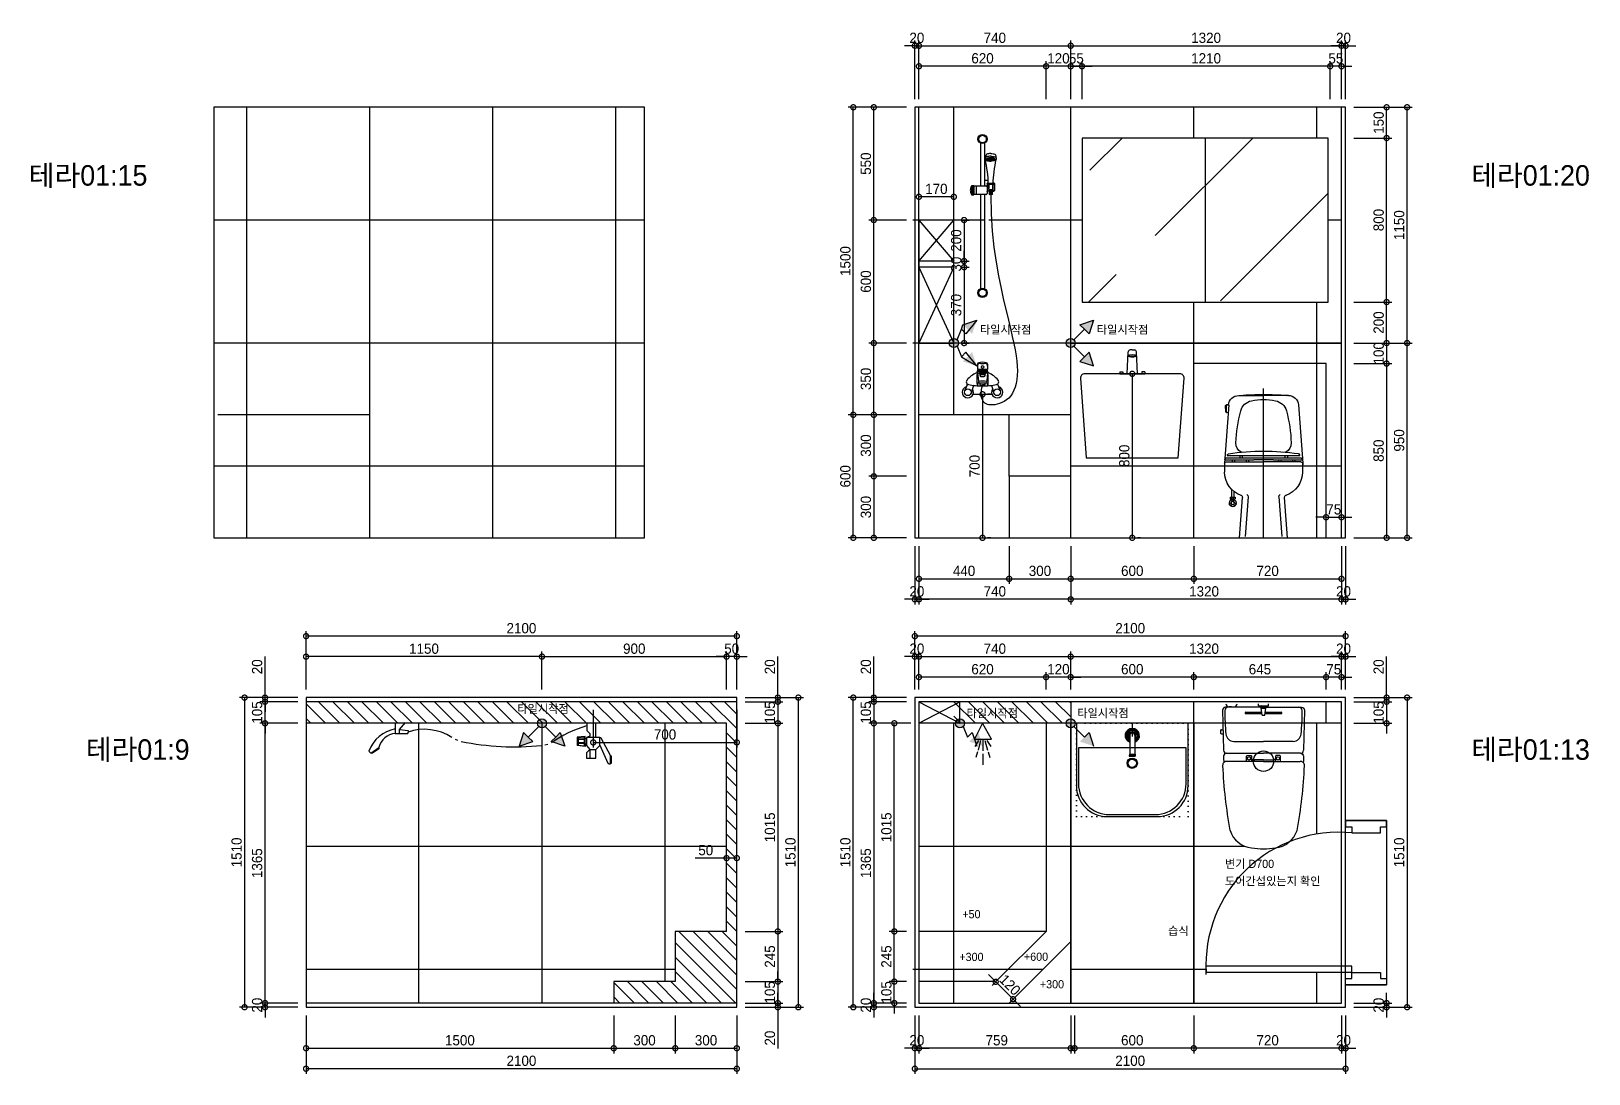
# Model space of a CAD drawing. Header units: inches. Extents: x 26859 to 99210, y 7818 to 34893.
# Drawn here: x 26859 to 34453, y 28966 to 34052 of the extents above; entities that cross this region are included whole.
import ezdxf

# ---------------------------------------------------------------- set-up
doc = ezdxf.new("R2010")
doc.units = ezdxf.units.IN
doc.header["$LTSCALE"] = 100
doc.header["$MEASUREMENT"] = 0
doc.header["$PDSIZE"] = 700.071425
doc.linetypes.add('DOT', pattern=[0.25, 0, -0.25])
doc.linetypes.add('HIDDEN', pattern=[0.375, 0.25, -0.125])
for name, color, linetype in [('0-ELC TEXT', 7, 'Continuous'), ('03-WAL NEW', 3, 'Continuous'), ('07-DIM WAL', 5, 'Continuous'), ('08-HAT', 8, 'Continuous'), ('1', 1, 'Continuous'), ('BATH', 4, 'Continuous'), ('CO-BATH', 6, 'Continuous'), ('F-BATH', 6, 'Continuous'), ('fin', 5, 'Continuous'), ('HA', 7, 'Continuous'), ('HAT', 8, 'Continuous'), ('HL', 6, 'HIDDEN'), ('TOILET-1', 6, 'Continuous'), ('WAL NEW', 3, 'Continuous'), ('도면층2', 2, 'Continuous'), ('도면층4', 4, 'Continuous'), ('도면층5', 5, 'Continuous')]:
    doc.layers.add(name, color=color, linetype=linetype)
doc.styles.add('스타일1', font='HY울릉도M.TTF')
doc.styles.add('코레일둥고', font='Korail_Round_Gothic_Medium.ttf')
doc.dimstyles.new('20', dxfattribs={"dimscale": 20, "dimtxt": 2.5, "dimasz": 2.5, "dimexe": 1.25, "dimexo": 2, "dimtad": 1, "dimdec": 0, "dimtxsty": '스타일1', "dimblk": 'DOTSMALL', "dimcen": 2.5, "dimclrd": 1, "dimclre": 1, "dimclrt": 7, "dimadec": 0, "dimazin": 0, "dimtfac": 1, "dimtdec": 0, "dimtix": 1, "dimtmove": 0, "dimatfit": 3, "dimldrblk": 'DOTSMALL', "dimfxl": 1.25, "dimarcsym": 0})
pattern_1 = [(0, (31357.4, 30675.96), (0, 600), []), (90, (31357.4, 30675.96), (-600, 4e-14), [])]
pattern_2 = [(0, (31927.4, 32530.54), (0, 600), []), (90, (31927.4, 32530.54), (-600, 4e-14), [])]

msp = doc.modelspace()

# ---------------------------------------------------------------- texts
at = {"layer": '0-ELC TEXT', "color": 140, "style": '코레일둥고'}
for s, p in [('테라01:15', (26847.7, 33298.2)), ('테라01:20', (33880.2, 33298.2)), ('테라01:9', (27126, 30497.7)), ('테라01:13', (33880.2, 30497.7))]:
    msp.add_text(s, height=100, dxfattribs=at).set_placement(p)
at = {"layer": '0-ELC TEXT', "color": 10, "style": '코레일둥고'}
for s, p in [('타일시작점', (31484.7, 32576.2)), ('타일시작점', (32054.7, 32576.2)), ('타일시작점', (29229.5, 30726.3)), ('타일시작점', (31419.3, 30705.1)), ('타일시작점', (31959.3, 30705.1)), ('변기 D700', (32679, 29970.2)), ('도어간섭있는지 확인', (32679, 29886.1))]:
    msp.add_text(s, height=40, dxfattribs=at).set_placement(p)
at = {"layer": '0-ELC TEXT', "style": '코레일둥고'}
for s, p in [('+50', (31398.9, 29724.8)), ('습식', (32401.9, 29643.1)), ('+300', (31384.4, 29516.4)), ('+600', (31699.3, 29517.3)), ('+300', (31776.9, 29383.1))]:
    msp.add_text(s, height=40, dxfattribs=at).set_placement(p)

# ---------------------------------------------------------------- blocks, each defined once
blk = doc.blocks.new('A$C4B2D31F0')
at = {"layer": 'fin', "color": 4}
for p, q in [((185, 690.9), (20.4, 690.9)), ((37.2, 692.3), (24.7, 692.3)), ((37.2, 692.3), (49.7, 692.3)), ((200.9, 690.9), (365.5, 690.9)), ((12.6, 465.9), (192.9, 465.9)), ((47.7, 523.7), (192.9, 523.7)), ((338.2, 523.7), (192.9, 523.7)), ((373.3, 465.9), (192.9, 465.9)), ((192.9, 426.6), (13.7, 426.6)), ((192.9, 426.6), (372.2, 426.6))]:
    blk.add_line(p, q, dxfattribs=at)
for points in [[(20.4, 690.9), (7.9, 690.9, 0.421209), (-7.1, 675.5), (-2.4, 480.5, 0.001659)], [(365.5, 690.9), (378, 690.9, -0.421209), (392.9, 675.5), (388.3, 480.5, -0.001659)], [(12.6, 465.9, 0.371724), (-1.8, 451.2, 0.003515), (-1, 420.3, 0.320541)], [(373.3, 465.9, -0.371724), (387.7, 451.2, -0.003515), (386.9, 420.3, -0.320541)]]:
    blk.add_lwpolyline(points, format="xyb", dxfattribs=at)
for centre, radius, start, end in [((20.4, 674.9), 16, 90, 179.31159), ((24.7, 707.3), 15, 180, 270), ((49.7, 707.3), 15, 270, 0), ((365.5, 674.9), 16, 0.68841, 90), ((1004.3, 663.1), 1000, 179.31159, 185.94375), ((-618.4, 663.1), 1000, 354.05625, 0.68841), ((49.4, 563.7), 40, 185.94375, 267.51291), ((336.5, 563.7), 40, 272.48709, 354.05625), ((12.6, 480.9), 15, 181.36509, 270), ((373.3, 480.9), 15, 270, 358.63491), ((13.7, 406.6), 20, 90, 182.3333), ((2197.7, 495.6), 2205.9, 182.3333, 190.60807), ((-1811.8, 495.6), 2205.9, 349.39193, 357.6667), ((372.2, 406.6), 20, 357.6667, 90), ((148.7, 128.9), 125.5, 198.2964, 263.42408), ((237.2, 128.9), 125.5, 276.57592, 341.7036), ((192.9, 405.9), 405.9, 261.69926, 270), ((192.9, 405.9), 405.9, 270, 278.30074)]:
    blk.add_arc(centre, radius, start, end, dxfattribs=at)
at = {"layer": 'HL', "linetype": 'Continuous'}
for p, q in [((168.9, 697.3), (168.9, 707.3)), ((168.9, 697.3), (216.9, 697.3)), ((186, 692.5), (180.6, 697.3)), ((181.6, 685.5), (186, 692.5)), ((187, 651.2), (181.6, 685.5)), ((181.6, 685.5), (204.3, 685.5)), ((186, 692.5), (199.9, 692.5)), ((198.9, 651.2), (204.3, 685.5)), ((199.9, 692.5), (205.3, 697.3)), ((204.3, 685.5), (199.9, 692.5)), ((216.9, 697.3), (216.9, 707.3)), ((106.4, 666.3), (184.4, 666.3)), ((106.4, 659.3), (185.5, 659.3)), ((187, 651.2), (198.9, 651.2)), ((200.4, 659.3), (279.4, 659.3)), ((201.4, 666.3), (279.4, 666.3)), ((-16, 576.9), (-16, 564.8)), ((-12, 580.9), (-4.8, 580.9)), ((-12, 560.8), (-4.3, 560.8)), ((192.9, 433.7), (146.6, 433.7)), ((192.9, 433.7), (239.3, 433.7))]:
    blk.add_line(p, q, dxfattribs=at)
for points in [[(110.4, 426.6), (110.4, 450.8, -0.414214), (114.4, 454.8), (130.9, 454.8, -0.414214), (134.9, 450.8), (134.9, 435.2), (134.9, 426.6)], [(134.9, 435.2), (144.6, 435.2, -0.414214), (146.6, 433.2), (146.6, 426.6)], [(251, 435.2), (241.3, 435.2, 0.414214), (239.3, 433.2), (239.3, 426.6)], [(275.5, 426.6), (275.5, 450.8, 0.414214), (271.5, 454.8), (255, 454.8, 0.414214), (251, 450.8), (251, 435.2), (251, 426.6)]]:
    blk.add_lwpolyline(points, format="xyb", dxfattribs=at)
for centre in [(122.9, 440.9), (262.9, 440.9)]:
    blk.add_circle(centre, 8, dxfattribs=at)
for centre, radius, start, end in [((106.4, 662.8), 3.5, 90, 270), ((279.4, 662.8), 3.5, 270, 90), ((-12, 576.9), 4, 90, 180), ((-12, 564.8), 4, 180, 270)]:
    blk.add_arc(centre, radius, start, end, dxfattribs=at)
blk = doc.blocks.new('B-003')
blk.add_line((0, 0), (0, -65))
at = {"layer": 'CO-BATH'}
for p, q in [((272.5, 0), (-272.5, 0)), ((272.5, -305), (272.5, 0)), ((-272.5, 0), (-272.5, -305)), ((-122.5, -455), (122.5, -455))]:
    blk.add_line(p, q, dxfattribs=at)
at = {"layer": 'CO-BATH', "color": 8}
for p, q in [((-12.5, -60), (-12.5, -150.5)), ((12.5, -60), (12.5, -150.5)), ((-262.5, -120), (-262.5, -295)), ((262.5, -120), (-262.5, -120)), ((-13.5, -150.5), (-13.5, -155.5)), ((13.5, -150.5), (13.5, -155.5)), ((262.5, -295), (262.5, -120)), ((-14.5, -155.5), (-14.5, -160.5)), ((-14.5, -160.5), (14.5, -160.5)), ((14.5, -155.5), (14.5, -160.5)), ((-112.5, -445), (112.5, -445))]:
    blk.add_line(p, q, dxfattribs=at)
at = {"layer": 'CO-BATH', "color": 251}
for p, q in [((-13.5, -150.5), (13.5, -150.5)), ((-14.5, -155.5), (14.5, -155.5))]:
    blk.add_line(p, q, dxfattribs=at)
at = {"layer": 'CO-BATH', "color": 8, "linetype": 'DOT'}
blk.add_lwpolyline([(-272.5, -455), (272.5, -455), (272.5, 0), (-272.5, 0)], close=True, dxfattribs=at)
at = {"layer": 'CO-BATH', "color": 8}
blk.add_circle((0, -195), 25, dxfattribs=at)
at = {"layer": 'CO-BATH', "color": 251}
blk.add_circle((0, -195), 20, dxfattribs=at)
at = {"layer": 'CO-BATH', "color": 8}
for centre, radius, start, end in [((0, -60), 35, 290.92481, 249.07514), ((0, -60), 12.5, 359.99998, 179.99998), ((-112.5, -295), 150, 180, 270), ((112.5, -295), 150, 270, 0)]:
    blk.add_arc(centre, radius, start, end, dxfattribs=at)
at = {"layer": 'CO-BATH', "color": 251}
for radius, start, end in [(30, 294.62429, 245.37566), (25, 299.99998, 239.99998), (18, 313.98294, 226.01701)]:
    blk.add_arc((0, -60), radius, start, end, dxfattribs=at)
at = {"layer": 'CO-BATH'}
for centre, start, end in [((-122.5, -305), 180, 270), ((122.5, -305), 270, 0)]:
    blk.add_arc(centre, 150, start, end, dxfattribs=at)
blk = doc.blocks.new('AC-8')
at = {"layer": 'BATH'}
for p, q in [((-50.8, 54), (-0.1, 142.7)), ((-0.1, 142.7), (45.4, 54)), ((45.4, 54), (-50.8, 54)), ((-24.7, 46.5), (-46.3, 12.2)), ((-13.5, 47.3), (-27.7, -7.9)), ((-1.6, 49.5), (-1.6, -10.8)), ((10.4, 47.3), (24.5, -7.9)), ((21.6, 46.5), (43.2, 12.2)), ((-31.4, -16.2), (-41.1, -49)), ((-1.6, -27.3), (-1.6, -88.5)), ((28.3, -16.2), (38, -49))]:
    blk.add_line(p, q, dxfattribs=at)
blk = doc.blocks.new('GWSTGWE')
at = {"layer": 'F-BATH'}
for p, q in [((11148.6, -107756.7), (11154.1, -107649.4)), ((11154.6, -107669.4), (11153.7, -107656.7)), ((11174, -107640.2), (11163.8, -107640.2)), ((11174, -107640.2), (11184.2, -107640.2)), ((11193.4, -107669.4), (11194.3, -107656.7)), ((11199.4, -107756.7), (11193.9, -107649.4)), ((11113.3, -107747), (11113.3, -107756.7)), ((11113.3, -107747), (11127.9, -107747)), ((11113.3, -107756.7), (11234.7, -107756.7)), ((11127.9, -107747), (11127.9, -107756.7)), ((11234.7, -107747), (11220.1, -107747)), ((11220.1, -107747), (11220.1, -107756.7)), ((11234.7, -107747), (11234.7, -107756.7))]:
    blk.add_line(p, q, dxfattribs=at)
blk.add_lwpolyline([(10949.9, -108166.7), (11398.1, -108166.7), (11426.5, -107778.2, 0.435772), (11406.6, -107756.7), (10941.4, -107756.7, 0.435772), (10921.5, -107778.2)], format="xyb", close=True, dxfattribs=at)
for centre, start, end in [((11163.8, -107649.9), 90, 177.03792), ((11184.2, -107649.9), 2.96208, 90)]:
    blk.add_arc(centre, 9.71, start, end, dxfattribs=at)
at = {"layer": 'F-BATH', "extrusion": (0, 0, -1)}
blk.add_ellipse((11174, -107669.4), major_axis=(19.4, 0), ratio=0.240825, dxfattribs=at)
at = {"layer": 'F-BATH'}
blk.add_open_spline([(11192.4, -107669.4), (11192.4, -107669.4), (11192.4, -107669.4), (11192.4, -107669.5), (11192.3, -107669.6), (11192.1, -107669.8), (11192, -107670), (11191.4, -107670.3), (11190.9, -107670.6), (11189.6, -107671.1), (11188.9, -107671.4), (11186.3, -107672), (11184.1, -107672.4), (11179.4, -107672.9), (11176.8, -107673.1), (11171.7, -107673.1), (11169.1, -107672.9), (11164.3, -107672.5), (11162.1, -107672.1), (11159.3, -107671.4), (11158.4, -107671.1), (11157, -107670.6), (11156.6, -107670.3), (11156, -107670), (11155.8, -107669.8), (11155.6, -107669.6), (11155.6, -107669.5), (11155.6, -107669.4), (11155.6, -107669.4), (11155.6, -107669.3), (11155.6, -107669.3), (11155.6, -107669.2), (11155.7, -107669.1), (11155.9, -107668.9), (11156, -107668.8), (11156.5, -107668.4), (11157, -107668.1), (11158.3, -107667.6), (11159.1, -107667.4), (11161.6, -107666.7), (11163.7, -107666.3), (11168.4, -107665.8), (11170.9, -107665.7), (11176, -107665.6), (11178.6, -107665.7), (11183.4, -107666.2), (11185.5, -107666.5), (11188.5, -107667.2), (11189.5, -107667.5), (11190.9, -107668.1), (11191.3, -107668.3), (11192, -107668.7), (11192.1, -107668.9), (11192.4, -107669.1), (11192.4, -107669.2), (11192.4, -107669.3), (11192.4, -107669.3), (11192.4, -107669.4)], degree=3, knots=[0, 0, 0, 0, 0.11103, 0.11103, 0.222059, 0.222059, 0.333089, 0.333089, 0.541062, 0.541062, 0.749036, 0.749036, 1.153203, 1.153203, 1.557371, 1.557371, 1.961539, 1.961539, 2.365706, 2.365706, 2.612717, 2.612717, 2.799233, 2.799233, 2.93761, 2.93761, 3.044097, 3.044097, 3.150583, 3.150583, 3.25707, 3.25707, 3.363556, 3.363556, 3.470042, 3.470042, 3.677004, 3.677004, 3.883966, 3.883966, 4.28421, 4.28421, 4.684454, 4.684454, 5.084698, 5.084698, 5.484942, 5.484942, 5.74274, 5.74274, 5.931194, 5.931194, 6.072178, 6.072178, 6.179938, 6.179938, 6.283185, 6.283185, 6.283185, 6.283185], dxfattribs=at)
blk = doc.blocks.new('A$C279B359A')
at = {"layer": 'HA', "color": 6, "linetype": 'Continuous', "ltscale": 25}
for p, q in [((362, 381.1), (320.8, 381.1)), ((364, 382.2), (346, 381.1)), ((648.9, 361), (364, 382.2)), ((380.2, 239.5), (380.2, 380.1)), ((0, 308.1), (197, 293)), ((0, 74.1), (0, 308.1)), ((370, 373.1), (370, 191.1)), ((370, 373.1), (370, 191.1)), ((380.2, 343.8), (370, 343.8)), ((380.2, 332.1), (370, 332.1)), ((390.8, 239.5), (390.8, 375.1)), ((402.3, 307.2), (390.8, 307.2)), ((402.3, 14.5), (402.3, 367.7)), ((694.3, 312.2), (694.3, 191.1)), ((200.3, 266.4), (6, 280.7)), ((380.2, 275.5), (370, 275.5)), ((380.2, 263.9), (370, 263.9)), ((380.2, 239.5), (380.2, 143.6)), ((402.3, 295.5), (390.8, 295.5)), ((390.8, 143.6), (390.8, 239.5)), ((0, 191.1), (727.9, 191.1)), ((370, 9.1), (370, 191.1)), ((370, 9.1), (370, 191.1)), ((694.3, 70), (694.3, 191.1)), ((0, 74.1), (197, 89.2)), ((200.3, 115.8), (6, 101.5)), ((380.2, 118.3), (370, 118.3)), ((380.2, 106.7), (370, 106.7)), ((380.2, 2.1), (380.2, 143.6)), ((390.8, 7.1), (390.8, 143.6)), ((402.3, 86.7), (390.8, 86.7)), ((190.4, 35), (186.5, 35)), ((190.4, 45.7), (187, 45.7)), ((190.4, 28), (190.4, 52.4)), ((197.9, 52.4), (190.4, 52.4)), ((190.4, 44.8), (197.9, 44.8)), ((190.4, 36), (197.9, 36)), ((197.9, 28), (190.4, 28)), ((197.9, 28), (197.9, 52.4)), ((227.5, 45.7), (197.9, 45.7)), ((237.3, 35), (197.9, 35)), ((362, 1.1), (320.8, 1.1)), ((364, 0), (346, 1.1)), ((541.8, 13.2), (364, 0)), ((380.2, 50.1), (370, 50.1)), ((380.2, 38.4), (370, 38.4)), ((402.3, 75), (390.8, 75)), ((648.9, 21.2), (541.8, 13.2)), ((610.5, 16.5), (608.3, 18.2)), ((610.5, 16.5), (610.4, 11.1)), ((611.9, 9.6), (610.4, 11.1)), ((647.4, 9.3), (611.9, 9.6)), ((614.6, 9.6), (614.5, 6.6)), ((614.5, 6.6), (616.1, 4.9)), ((643, 4.7), (616.1, 4.9)), ((644.6, 6.3), (643, 4.7)), ((644.7, 9.4), (644.6, 6.3)), ((649, 11), (647.4, 9.3)), ((649.1, 16.2), (649, 11)), ((649.1, 16.2), (649.1, 21.2))]:
    blk.add_line(p, q, dxfattribs=at)
for radius in [17.6, 7.81]:
    blk.add_circle((170, 41.1), radius, dxfattribs=at)
for centre, radius, start, end in [((320.8, 261.1), 120, 89.99956, 161.20642), ((362.1, 373.1), 7.97, 360, 90.42793), ((343.6, 288.9), 98.3, 61.26666, 68.09745), ((343.6, 288.9), 98.3, 47.13174, 53.3151), ((-741.3, 192.1), 1164.1, 351.54201, 8.33928), ((461.1, 277), 49, 88.08591, 152.08616), ((439.8, -359.7), 686, 74.81584, 88.08591), ((645.4, 312.2), 48.9, 360, 85.87709), ((690.8, 304.2), 3.92, 4.4856, 29.92225), ((-770.8, 189.5), 1470, 0.0609, 4.4856), ((197.8, 303), 10, 265.62005, 341.20642), ((202.1, 276.3), 10, 259.77547, 332.87108), ((601.5, 236.2), 68.6, 11.5389, 74.81584), ((380.7, 191.1), 293.9, 360, 11.54134), ((380.7, 191.1), 294, 0.00542, 11.5389), ((380.6, 191.1), 294, 348.46267, 360), ((380.7, 191.1), 294, 348.46109, 359.99457), ((-770.8, 192.7), 1470, 355.5144, 359.9391), ((-770.8, 192.7), 1470, 359.94082, 0.05917), ((-770.8, 189.5), 1470, 359.94082, 0.05917), ((197.8, 79.2), 10, 18.79358, 94.37995), ((202.1, 105.9), 10, 27.12892, 100.22453), ((320.8, 121.1), 120, 198.79358, 270.00044), ((461.1, 105.2), 49, 208.9728, 271.91409), ((439.8, 741.9), 686, 271.91409, 285.18415), ((601.5, 146), 68.6, 285.18415, 348.46109), ((690.8, 78), 3.92, 330.07775, 355.5144), ((163.6, 52.3), 4.74, 27.44137, 212.56493), ((163.6, 29.9), 4.74, 147.44136, 332.56492), ((146.1, 41.1), 16, 327.44137, 32.56492), ((182, 61.8), 16, 207.44137, 272.56492), ((182, 20.4), 16, 87.44137, 152.56493), ((182.9, 41.1), 4.74, 267.44137, 92.56492), ((362.1, 9.1), 7.94, 269.14421, 360), ((343.6, 93.3), 98.3, 291.90255, 298.73333), ((343.6, 93.3), 98.3, 306.6849, 312.58882), ((644.6, 70), 49.3, 275.05488, 360)]:
    blk.add_arc(centre, radius, start, end, dxfattribs=at)
blk = doc.blocks.new('A$C1B8B0607')
at = {"layer": 'F-BATH', "xscale": -1, "rotation": 269.9999999999999}
blk.add_blockref('A$C279B359A', (268.9, 0), dxfattribs=at)
blk = doc.blocks.new('A$C43473042')
at = {"layer": 'fin', "color": 6}
for p, q in [((86.5, 1277), (86.5, 1066.9)), ((107.5, 1277), (107.5, 1066.9)), ((114.3, 1220.2), (110.3, 1202)), ((160.3, 1220.2), (164.3, 1202)), ((42.8, 1065.4), (43, 1065.4)), ((43, 1067.9), (43, 1025.9)), ((45.9, 1068.5), (45.9, 1025.3)), ((47.7, 1068.5), (47.7, 1025.3)), ((50.4, 1068.5), (50.4, 1025.3)), ((52.2, 1068.5), (52.2, 1025.3)), ((55, 1067.9), (55, 1025.9)), ((114.8, 1066.9), (55, 1066.9)), ((66, 1066.9), (66, 1026.9)), ((107.5, 1096.9), (124.6, 1096.9)), ((119.8, 1079.4), (119.8, 1031.9)), ((125.3, 1080.2), (125.3, 1079)), ((125.3, 1080.2), (125.3, 1079)), ((149.3, 1080.2), (125.3, 1080.2)), ((125.3, 1080.2), (149.3, 1080.2)), ((126.8, 1073.4), (128.4, 1075.8)), ((126.8, 1073.4), (126.8, 1057.1)), ((146.3, 1076), (128.3, 1076)), ((128.3, 1076), (146.3, 1076)), ((128.4, 1075.8), (128.4, 1060.2)), ((146.2, 1075.8), (146.2, 1048.9)), ((147.8, 1073.4), (146.2, 1075.8)), ((147.8, 1073.4), (147.8, 1048.9)), ((149.3, 1080.2), (149.3, 1079)), ((149.3, 1080.2), (149.3, 1079)), ((154.8, 1079.4), (154.8, 1046.2)), ((42.8, 1028.4), (43, 1028.4)), ((43, 1031.4), (43, 1035.1)), ((43, 1028.4), (43, 1031.4)), ((55, 1032.5), (55, 1030.9)), ((55, 1027.4), (55, 1030.9)), ((114.8, 1026.9), (55, 1026.9)), ((86.5, 1026.9), (86.5, 566.8)), ((107.5, 1026.9), (107.5, 566.8)), ((127.8, 1051), (127.6, 1058.5)), ((127.8, 1051), (146.2, 1051)), ((130.5, 1049.1), (130.5, 1051)), ((130.5, 1049.1), (144.3, 1051)), ((130.5, 1047.6), (145, 1049.6)), ((130.5, 1044.6), (130.5, 1047.6)), ((130.5, 1044.6), (145, 1046.6)), ((130.5, 1043.1), (145, 1045.1)), ((130.5, 1040.1), (130.5, 1043.1)), ((130.5, 1040.1), (145, 1042.1)), ((130.5, 1038.6), (145, 1040.6)), ((130.5, 1035.5), (130.5, 1038.6)), ((130.5, 1035.5), (145, 1037.6)), ((130.5, 1034.1), (145, 1036.1)), ((130.5, 1031), (130.5, 1034.1)), ((130.5, 1031), (145, 1033.1)), ((130.5, 1029.6), (145, 1031.6)), ((130.5, 1026.5), (130.5, 1029.6)), ((130.5, 1026.5), (145, 1028.6)), ((131.5, 1049.2), (131.5, 1047.7)), ((131.5, 1044.7), (131.5, 1043.2)), ((131.5, 1040.2), (131.5, 1038.7)), ((131.5, 1035.7), (131.5, 1034.2)), ((131.5, 1031.2), (131.5, 1029.7)), ((131.5, 1026.7), (131.5, 1025.2)), ((144, 1051), (144, 1049.5)), ((144, 1046.5), (144, 1045)), ((144, 1042), (144, 1040.5)), ((144, 1037.5), (144, 1036)), ((144, 1033), (144, 1031.4)), ((144, 1028.5), (144, 1026.9)), ((145, 1046.6), (145, 1049.6)), ((145, 1042.1), (145, 1045.1)), ((145, 1037.6), (145, 1040.6)), ((145, 1033.1), (145, 1036.1)), ((145, 1028.6), (145, 1031.6)), ((71.4, 160.7), (70.6, 157.8)), ((72, 162.8), (71.6, 161.2)), ((72, 199.2), (72, 173.5)), ((72, 162.8), (72, 166.2)), ((97, 162.8), (72, 162.8)), ((121.7, 167.2), (72.3, 167.2)), ((121, 172.5), (73, 172.5)), ((73.2, 156.4), (76.8, 117.4)), ((79, 205.6), (79, 203)), ((91, 187.3), (91, 183.1)), ((97, 162.8), (122, 162.8)), ((103, 187.3), (103, 183.1)), ((115, 205.6), (115, 203)), ((120.8, 156.4), (117.3, 117.4)), ((122, 199.2), (122, 173.5)), ((122, 162.8), (122, 166.2)), ((122, 162.8), (122.5, 161.2)), ((122.6, 160.7), (123.5, 157.8)), ((24, 101.6), (9.9, 67.6)), ((53.5, 95.6), (41.1, 56.2)), ((76.4, 107.4), (71, 93.4)), ((77, 114.6), (77, 109.1)), ((83, 108.4), (83, 106.5)), ((84.3, 98.8), (97, 98.8)), ((85, 146.3), (85, 142.8)), ((109.8, 98.8), (97, 98.8)), ((109, 146.3), (109, 142.8)), ((111, 108.4), (111, 106.5)), ((117, 114.6), (117, 109.1)), ((117.7, 107.4), (123, 93.4)), ((140.5, 95.6), (153, 56.2)), ((170.1, 101.6), (184.1, 67.6))]:
    blk.add_line(p, q, dxfattribs=at)
at = {"layer": 'fin'}
blk.add_line((51.1, 51.8), (143, 51.8), dxfattribs=at)
at = {"layer": 'fin', "color": 6}
for points in [[(137.3, 1226, 0.046175), (126.3, 1225, 0.059791), (118.1, 1222.5, 0.05781), (114.3, 1220.2)], [(137.3, 1226, -0.046175), (148.3, 1225, -0.059791), (156.4, 1222.5, -0.05781), (160.3, 1220.2)], [(137.3, 1213.3, 0.046175), (126.3, 1212.3, 0.059791), (118.1, 1209.8, 0.101377), (111.8, 1205.2, 0.187974), (110.2, 1201.1)], [(110.2, 1201.1, 0.187974), (111.8, 1197.1, 0.101377), (118.1, 1192.5, 0.059791), (126.3, 1190, 0.046175), (137.3, 1188.9)], [(125.3, 1078.7, 0.028247), (120.8, 1137.7, 0.011615), (111.4, 1197.6)], [(137.3, 1213.3, -0.046175), (148.3, 1212.3, -0.059791), (156.4, 1209.8, -0.101377), (162.8, 1205.2, -0.187974), (164.3, 1201.1)], [(164.3, 1201.1, -0.187974), (162.8, 1197.1, -0.101377), (156.4, 1192.5, -0.059791), (148.3, 1190, -0.046175), (137.3, 1188.9)], [(149.3, 1078.7, -0.028247), (153.7, 1137.7, -0.011615), (163.2, 1197.6)], [(119.8, 1079.4, -0.194489), (120.8, 1081.8, -0.099714), (124.9, 1084.7, -0.002736), (125.1, 1084.8)], [(126.8, 1073.4, -0.020915), (124.9, 1074.1, -0.099714), (120.8, 1076.9, -0.194489), (119.8, 1079.4)], [(122.8, 1079.4, -0.236197), (123.5, 1080.8, -0.044341), (125.2, 1081.8)], [(128.4, 1075.8, -0.013789), (127, 1076.2, -0.085732), (123.5, 1078, -0.236197), (122.8, 1079.4)], [(149.3, 1081.8, -0.044341), (151.1, 1080.8, -0.236197), (151.8, 1079.4, -0.236197), (151.1, 1078, -0.085732), (147.5, 1076.2, -0.013789), (146.2, 1075.8)], [(149.4, 1084.8, -0.002736), (149.6, 1084.7, -0.099714), (153.8, 1081.8, -0.194489), (154.8, 1079.4, -0.194489), (153.8, 1076.9, -0.099714), (149.6, 1074.1, -0.020915), (147.8, 1073.4)], [(119.8, 1041, -0.236197), (120.5, 1042.3, -0.085732), (124, 1044.2, -0.043295), (128.3, 1045.1, -0.011846), (130.5, 1045.3)], [(144, 1045, -0.035292), (147.5, 1044.2, -0.04589), (149.5, 1043.3)], [(154.8, 1046.2, -0.194489), (153.8, 1043.8, -0.028645), (152.7, 1042.8)], [(104, 160.9, -0.054279), (109.1, 159.5, -0.097289), (113.1, 156.9, -0.203034), (114, 154.7, -0.203034), (113.1, 152.5, -0.097289), (109.1, 149.9, -0.054279), (104, 148.4, -0.041202), (97, 147.9, -0.041202), (90.1, 148.4, -0.054279), (85, 149.9, -0.097289), (81, 152.5, -0.203034), (80, 154.7, -0.203034), (81, 156.9, -0.097289), (85, 159.5, -0.054279), (90.1, 160.9)], [(97, 150.4, -0.058804), (91, 151.1, -0.072389), (86.4, 152.9, -0.106626), (83, 156, -0.100551), (82.2, 157.9)], [(111.9, 157.9, -0.100551), (111.1, 156, -0.106626), (107.6, 152.9, -0.072389), (103.1, 151.1, -0.058804), (97, 150.4)], [(109, 142.8, -0.214082), (108.4, 141.4, -0.093786), (105.5, 139.6, -0.050453), (101.9, 138.7, -0.037896), (97, 138.3, -0.037896), (92.1, 138.7, -0.050453), (88.5, 139.6, -0.093786), (85.7, 141.4, -0.214082), (85, 142.8)], [(107.5, 140.1, -0.220413), (107, 138.9, -0.091612), (104.5, 137.5, -0.048338), (101.3, 136.7, -0.036113), (97, 136.4, -0.036113), (92.7, 136.7, -0.048338), (89.6, 137.5, -0.091612), (87.1, 138.9, -0.220413), (86.5, 140.1, -0.089373), (86.6, 140.6)], [(107.4, 140.6, -0.089373), (107.5, 140.1)]]:
    blk.add_lwpolyline(points, format="xyb", dxfattribs=at)
for points in [[(157.2, 1199.8, -0.213089), (156.1, 1197.5, -0.094117), (151.4, 1194.6, -0.05079), (145.4, 1193, -0.038183), (137.3, 1192.4, -0.038183), (129.1, 1193, -0.05079), (123.2, 1194.6, -0.094117), (118.4, 1197.5, -0.213089), (117.4, 1199.8, -0.213089), (118.4, 1202.1, -0.094117), (123.2, 1205, -0.05079), (129.1, 1206.6, -0.038183), (137.3, 1207.2, -0.038183), (145.4, 1206.6, -0.05079), (151.4, 1205, -0.094117), (156.1, 1202.1, -0.213089)], [(149, 1199.5, -0.220207), (148.4, 1198.2, -0.091684), (145.6, 1196.6, -0.048406), (142.1, 1195.7, -0.03617), (137.3, 1195.4, -0.03617), (132.5, 1195.7, -0.048406), (129, 1196.6, -0.091684), (126.1, 1198.2, -0.220207), (125.5, 1199.5, -0.220207), (126.1, 1200.8, -0.091684), (129, 1202.4, -0.048406), (132.5, 1203.3, -0.03617), (137.3, 1203.7, -0.03617), (142.1, 1203.3, -0.048406), (145.6, 1202.4, -0.091684), (148.4, 1200.8, -0.220207)], [(108, 159, -0.278104), (107.6, 158.4, -0.067724), (104.8, 157.3, -0.031253), (101.6, 156.8, -0.02259), (97, 156.6, -0.02259), (92.5, 156.8, -0.031253), (89.3, 157.3, -0.067724), (86.4, 158.4, -0.278104), (86, 159, -0.278104), (86.4, 159.7, -0.067724), (89.3, 160.7, -0.031253), (92.5, 161.2, -0.02259), (97, 161.4, -0.02259), (101.6, 161.2, -0.031253), (104.8, 160.7, -0.067724), (107.6, 159.7, -0.278104)]]:
    blk.add_lwpolyline(points, format="xyb", close=True, dxfattribs=at)
for points in [[(137.5, 1023.9), (139.4, 932.5), (144.7, 847.5), (152.8, 768.7), (163.1, 695.9), (174.8, 628.9), (187.3, 567.3), (199.9, 511.2), (212.1, 460.1), (223.3, 413.8), (233.2, 372), (242, 334.2), (249.5, 299.9), (255.7, 268.7), (260.6, 240.2), (264.1, 213.8), (266.3, 189.2), (267, 165.9), (266.4, 144), (264.3, 123.5), (261, 104.5), (256.3, 87), (250.3, 71.2), (243.1, 56.9), (234.5, 44.4), (224.9, 33.7), (214.2, 24.6), (202.9, 17.1), (191.3, 11.1), (179.5, 6.5), (167.9, 3.2), (156.8, 1.1), (146.4, 0), (137, 0), (128.6, 0.9), (121.1, 2.8), (114.6, 5.5), (108.9, 9), (104, 13.4), (100, 18.6), (96.7, 24.5), (94.2, 31.1), (92.4, 38.4), (91.3, 46.3), (91, 54.7), (91.4, 63.6), (92.5, 73), (94.4, 82.7), (97, 92.8)], [(128.4, 1060.2), (127.8, 1059), (127.3, 1058), (126.8, 1057.1), (126.1, 1056.1), (125.1, 1055), (123.8, 1053.4), (122.1, 1051.5), (119.8, 1048.9)], [(146.2, 1048.9), (146.9, 1047.3), (147.5, 1046), (148, 1045), (148.4, 1044.3), (148.8, 1043.9), (149.2, 1043.5), (149.5, 1043.3), (149.8, 1043.2), (150.1, 1043.1), (150.3, 1043), (150.6, 1043), (151, 1042.9), (151.3, 1042.9), (151.7, 1042.9), (152.2, 1042.8), (152.7, 1042.8)], [(147.8, 1048.9), (148.5, 1047.2), (149.2, 1045.9), (149.9, 1044.9), (150.5, 1044.1), (151.1, 1043.5), (151.7, 1043.2), (152.3, 1043), (152.8, 1042.9)]]:
    blk.add_lwpolyline(points, dxfattribs=at)
for centre, radius in [((97, 1296.9), 22.5), ((97, 1296.9), 18.5), ((97, 546.9), 22.5), ((97, 546.9), 18.5), ((25.5, 61.9), 16.6), ((168.6, 61.9), 16.6)]:
    blk.add_circle(centre, radius, dxfattribs=at)
for centre, radius, start, end in [((77.6, 1046.9), 40, 153.57006, 180), ((42.8, 1064.4), 1, 90, 162.29432), ((44.5, 1067.9), 1.5, 22.61986, 180), ((46.8, 1068.8), 0.938, 202.61986, 337.38014), ((49, 1067.9), 1.5, 22.61986, 157.38014), ((51.3, 1068.8), 0.938, 202.61986, 337.38014), ((53.5, 1067.9), 1.5, 0, 157.38014), ((114.8, 1071.9), 5, 270, 0), ((128.3, 1079), 3, 180, 270), ((128.3, 1079), 3, 180, 270), ((146.3, 1079), 3, 270, 0), ((146.3, 1079), 3, 270, 0), ((77.6, 1046.9), 40, 180, 206.42994), ((42.8, 1029.4), 1, 197.70568, 270), ((44.5, 1025.9), 1.5, 180, 337.38014), ((46.8, 1025), 0.938, 22.61986, 157.38014), ((49, 1025.9), 1.5, 202.61986, 337.38014), ((51.3, 1025), 0.938, 22.61986, 157.38014), ((53.5, 1025.9), 1.5, 202.61986, 0), ((114.8, 1031.9), 5, 270, 0), ((121.3, 38.1), 130, 114.56642, 140.17779), ((63.9, 163.6), 8, 294.78797, 344), ((121.3, 38.1), 130, 112.97575, 114.10383), ((316.7, 122.4), 247.9, 172.04118, 186.15639), ((85.2, 191.8), 15.1, 114.20627, 150.72294), ((94.3, 186.7), 22.5, 134.21355, 173.29805), ((73, 173.5), 1, 180, 270), ((74, 166.2), 2, 116.09958, 180), ((97.9, 326.6), 170.6, 261.62729, 264.28488), ((72.3, 169.8), 2, 296.09958, 350.54012), ((95.9, 165.8), 22, 162.42069, 170.54012), ((79.3, 201.4), 1.5, 86.26059, 114.20627), ((97, 138.5), 69.5, 74.98969, 105.01031), ((97, 472.9), 270.5, 266.26059, 273.73941), ((97, 182.6), 7.6, 37.83419, 142.16581), ((97, 187.7), 7.6, 217.83419, 322.16581), ((96.2, 326.6), 170.6, 275.71512, 278.37271), ((114.8, 201.4), 1.5, 65.79373, 93.73941), ((108.8, 191.8), 15.1, 29.27706, 65.79373), ((99.7, 186.7), 22.5, 6.70195, 45.78645), ((98.1, 165.8), 22, 9.45988, 17.57931), ((121.8, 169.8), 2, 189.45988, 243.90042), ((120, 166.2), 2, 0, 63.90042), ((121, 173.5), 1, 270, 0), ((130.1, 163.6), 8, 196, 245.21203), ((-122.6, 122.4), 247.9, 353.84361, 7.95882), ((72.7, 38.1), 130, 65.89617, 67.02425), ((72.7, 38.1), 130, 39.82221, 65.43358), ((25.5, 61.9), 27.5, 105.7272, 34.2728), ((31, 112.5), 13, 137.27101, 258.35761), ((97, 432.8), 340, 258.35761, 270), ((97, 16.6), 100, 78.46304, 101.53696), ((97, 257.8), 150, 262.33774, 277.66226), ((79, 146.3), 6, 0, 54.92714), ((113, 106.5), 30, 180, 194.39015), ((84.3, 99.1), 0.3, 194.39015, 270), ((97, 432.8), 340, 270, 281.64239), ((115, 146.3), 6, 125.07286, 180), ((109.8, 99.1), 0.3, 270, 345.60985), ((81, 106.5), 30, 345.60985, 0), ((168.6, 61.9), 27.5, 145.7272, 74.2728), ((163, 112.5), 13, 281.64239, 42.72899)]:
    blk.add_arc(centre, radius, start, end, dxfattribs=at)
at = {"layer": 'HAT'}
blk.add_line((22, 96.9), (22, 103.1), dxfattribs=at)
blk = doc.blocks.new('GGU')
at = {"layer": 'CO-BATH'}
for p, q in [((40118.6, 33110.1), (40119, 33118.3)), ((40129, 33127.9), (40119, 33118.3)), ((40119, 33118.3), (40147.1, 33079.1)), ((40139.9, 33079.7), (40118.6, 33110.1)), ((40147.1, 33079.1), (40139.9, 33079.7)), ((40215.7, 32978.5), (40215.6, 32937.5)), ((40215.7, 32999.8), (40215.7, 32978.5)), ((40268, 32999.8), (40215.7, 32999.8)), ((40215.7, 32978.5), (40234.8, 32978.5)), ((40234.8, 32978.5), (40229.4, 32936.4)), ((40234.8, 32978.5), (40268, 32949.7)), ((40229.4, 32936.4), (40215.6, 32937.5)), ((40187.8, 32707.1), (40182.9, 32695.6)), ((40159.1, 32269.9), (40163.2, 32255.1)), ((40094.2, 32067.1), (40094.2, 32021.1)), ((40120.5, 32067.1), (40094.2, 32067.1)), ((40136.9, 32050.7), (40094.2, 32050.7)), ((40136.9, 32050.7), (40120.5, 32067.1)), ((40156.6, 32067.1), (40136.9, 32050.7)), ((40136.9, 32050.7), (40136.9, 32021.1)), ((40152.1, 32074.2), (40157, 32112.6)), ((40163.3, 32074.2), (40152.1, 32074.2)), ((40158.8, 32108.1), (40154.8, 32076.9)), ((40154.8, 32076.9), (40166, 32076.9)), ((40196, 32067.1), (40156.6, 32067.1)), ((40196.8, 32112.6), (40157, 32112.6)), ((40166, 32108.1), (40158.8, 32108.1)), ((40163.3, 32074.2), (40189.2, 32074.2)), ((40163.3, 32067), (40163.3, 32074.2)), ((40166, 32076.9), (40166, 32108.1)), ((40185.7, 32108.1), (40170.5, 32108.1)), ((40170.5, 32108.1), (40170.5, 32076.4)), ((40170.5, 32076.4), (40185.7, 32076.4)), ((40185.7, 32076.4), (40185.7, 32108.1)), ((40189.2, 32074.2), (40200.4, 32074.2)), ((40189.2, 32067.1), (40189.2, 32074.2)), ((40194.6, 32107.7), (40189.7, 32107.7)), ((40189.7, 32107.7), (40189.7, 32076.4)), ((40189.7, 32076.4), (40196.8, 32076.4)), ((40196.8, 32076.4), (40194.6, 32107.7)), ((40196, 32001.4), (40196, 32067.1)), ((40202.5, 32050.7), (40196, 32067.1)), ((40200.4, 32074.2), (40196.8, 32112.6)), ((40215.7, 32050.7), (40202.5, 32050.7)), ((40228.8, 32064.8), (40215.7, 32050.7)), ((40264.9, 32064.8), (40228.8, 32064.8)), ((40158.1, 32001.4), (40070.1, 31962.4)), ((40094.2, 32021.1), (40136.9, 32021.1)), ((40107, 31950.7), (40191.6, 31995)), ((40136.9, 32021.1), (40156.6, 32001.4)), ((40156.6, 32001.4), (40196, 32001.4)), ((40194.2, 31999.4), (40194.2, 32001.4)), ((40196, 32020.9), (40264.9, 32020.9)), ((40067.1, 31957.8), (40067.1, 31950.7)), ((40067.1, 31950.7), (40107, 31950.7)), ((40070.9, 31950.7), (40070.9, 31944.9)), ((40070.9, 31944.9), (40104.5, 31944.9)), ((40104.5, 31944.9), (40104.5, 31950.7))]:
    blk.add_line(p, q, dxfattribs=at)
for centre, radius, start, end in [((40070.1, 32967.9), 170.5, 10.77091, 69.8042), ((40124.8, 32990.5), 91.3, 5.7948, 75.87734), ((39989.9, 32857.3), 245.6, 327.02751, 18.93894), ((41447, 32417.8), 1297, 168.44126, 185.7859), ((39694.4, 31904.2), 580.7, 16.2913, 35.06233), ((40189.2, 31999.4), 5, 297.64701, 0), ((40072.1, 31957.8), 5, 113.91433, 180)]:
    blk.add_arc(centre, radius, start, end, dxfattribs=at)
blk = doc.blocks.new('_DOTSMALL')
at = {"color": 0, "linetype": 'ByBlock', "const_width": 0.5}
blk.add_lwpolyline([(-0.0625, 0, 1), (0.0625, 0, 1)], format="xyb", close=True, dxfattribs=at)
blk = doc.blocks.new('*D474')
at = {"layer": '07-DIM WAL', "color": 1, "lineweight": -2}
for p, q in [((33307.4, 32530.5), (33592.4, 32530.5)), ((33567.4, 31580.5), (33567.4, 32530.5)), ((33307.4, 31580.5), (33592.4, 31580.5))]:
    blk.add_line(p, q, dxfattribs=at)
at = {"layer": 'Defpoints', "color": 0}
for p in [(33267.4, 32530.5), (33567.4, 32530.5), (33267.4, 31580.5)]:
    blk.add_point(p, dxfattribs=at)
at = {"layer": '07-DIM WAL', "color": 1, "lineweight": -2, "xscale": 50, "yscale": 50, "zscale": 50}
for p, rotation in [((33567.4, 32530.5), 90), ((33567.4, 31580.5), 270)]:
    blk.add_blockref('_DOTSMALL', p, dxfattribs=dict(at, rotation=rotation))
at = {"layer": '07-DIM WAL', "color": 7, "insert": (33528.8, 32055.5), "char_height": 50, "attachment_point": 5, "rotation": 90, "style": '스타일1'}
blk.add_mtext('950', dxfattribs=at)
blk = doc.blocks.new('*D488')
at = {"layer": '07-DIM WAL', "color": 1, "lineweight": -2}
for p, q in [((33307.4, 33680.5), (33592.4, 33680.5)), ((33567.4, 32530.5), (33567.4, 33680.5)), ((33307.4, 32530.5), (33592.4, 32530.5))]:
    blk.add_line(p, q, dxfattribs=at)
at = {"layer": 'Defpoints', "color": 0}
for p in [(33267.4, 33680.5), (33567.4, 33680.5), (33267.4, 32530.5)]:
    blk.add_point(p, dxfattribs=at)
at = {"layer": '07-DIM WAL', "color": 1, "lineweight": -2, "xscale": 50, "yscale": 50, "zscale": 50}
for p, rotation in [((33567.4, 33680.5), 90), ((33567.4, 32530.5), 270)]:
    blk.add_blockref('_DOTSMALL', p, dxfattribs=dict(at, rotation=rotation))
at = {"layer": '07-DIM WAL', "color": 7, "insert": (33528.9, 33105.5), "char_height": 50, "attachment_point": 5, "rotation": 90, "style": '스타일1'}
blk.add_mtext('1150', dxfattribs=at)
blk = doc.blocks.new('*D430')
at = {"layer": '07-DIM WAL', "color": 1, "lineweight": -2}
for p, q in [((33307.4, 32730.5), (33492.4, 32730.5)), ((33467.4, 32530.5), (33467.4, 32730.5)), ((33307.4, 32530.5), (33492.4, 32530.5))]:
    blk.add_line(p, q, dxfattribs=at)
at = {"layer": 'Defpoints', "color": 0}
for p in [(33267.4, 32730.5), (33467.4, 32730.5), (33267.4, 32530.5)]:
    blk.add_point(p, dxfattribs=at)
at = {"layer": '07-DIM WAL', "color": 1, "lineweight": -2, "xscale": 50, "yscale": 50, "zscale": 50}
for p, rotation in [((33467.4, 32730.5), 90), ((33467.4, 32530.5), 270)]:
    blk.add_blockref('_DOTSMALL', p, dxfattribs=dict(at, rotation=rotation))
at = {"layer": '07-DIM WAL', "color": 7, "insert": (33428.9, 32630.5), "char_height": 50, "attachment_point": 5, "rotation": 90, "style": '스타일1'}
blk.add_mtext('200', dxfattribs=at)
blk = doc.blocks.new('*D431')
at = {"layer": '07-DIM WAL', "color": 1, "lineweight": -2}
for p, q in [((33307.4, 33530.5), (33492.4, 33530.5)), ((33467.4, 32730.5), (33467.4, 33530.5)), ((33307.4, 32730.5), (33492.4, 32730.5))]:
    blk.add_line(p, q, dxfattribs=at)
at = {"layer": 'Defpoints', "color": 0}
for p in [(33267.4, 33530.5), (33467.4, 33530.5), (33267.4, 32730.5)]:
    blk.add_point(p, dxfattribs=at)
at = {"layer": '07-DIM WAL', "color": 1, "lineweight": -2, "xscale": 50, "yscale": 50, "zscale": 50}
for p, rotation in [((33467.4, 33530.5), 90), ((33467.4, 32730.5), 270)]:
    blk.add_blockref('_DOTSMALL', p, dxfattribs=dict(at, rotation=rotation))
at = {"layer": '07-DIM WAL', "color": 7, "insert": (33428.8, 33130.5), "char_height": 50, "attachment_point": 5, "rotation": 90, "style": '스타일1'}
blk.add_mtext('800', dxfattribs=at)
blk = doc.blocks.new('*D489')
at = {"layer": '07-DIM WAL', "color": 1, "lineweight": -2}
for p, q in [((33307.4, 33680.5), (33492.4, 33680.5)), ((33467.4, 33530.5), (33467.4, 33680.5)), ((33307.4, 33530.5), (33492.4, 33530.5))]:
    blk.add_line(p, q, dxfattribs=at)
at = {"layer": 'Defpoints', "color": 0}
for p in [(33267.4, 33680.5), (33467.4, 33680.5), (33267.4, 33530.5)]:
    blk.add_point(p, dxfattribs=at)
at = {"layer": '07-DIM WAL', "color": 1, "lineweight": -2, "xscale": 50, "yscale": 50, "zscale": 50}
for p, rotation in [((33467.4, 33680.5), 90), ((33467.4, 33530.5), 270)]:
    blk.add_blockref('_DOTSMALL', p, dxfattribs=dict(at, rotation=rotation))
at = {"layer": '07-DIM WAL', "color": 7, "insert": (33428.9, 33605.5), "char_height": 50, "attachment_point": 5, "rotation": 90, "style": '스타일1'}
blk.add_mtext('150', dxfattribs=at)
blk = doc.blocks.new('*D432')
at = {"layer": '07-DIM WAL', "color": 1, "lineweight": -2}
for p, q in [((33467.4, 32530.5), (33467.4, 32580.5)), ((33307.4, 32530.5), (33492.4, 32530.5)), ((33467.4, 32530.5), (33467.4, 32430.5)), ((33307.4, 32430.5), (33492.4, 32430.5)), ((33467.4, 32430.5), (33467.4, 32380.5))]:
    blk.add_line(p, q, dxfattribs=at)
at = {"layer": 'Defpoints', "color": 0}
for p in [(33267.4, 32530.5), (33267.4, 32430.5), (33467.4, 32430.5)]:
    blk.add_point(p, dxfattribs=at)
at = {"layer": '07-DIM WAL', "color": 1, "lineweight": -2, "xscale": 50, "yscale": 50, "zscale": 50}
for p, rotation in [((33467.4, 32530.5), 270), ((33467.4, 32430.5), 90)]:
    blk.add_blockref('_DOTSMALL', p, dxfattribs=dict(at, rotation=rotation))
at = {"layer": '07-DIM WAL', "color": 7, "insert": (33428.9, 32480.5), "char_height": 50, "attachment_point": 5, "rotation": 90, "style": '스타일1'}
blk.add_mtext('100', dxfattribs=at)
blk = doc.blocks.new('*D490')
at = {"layer": '07-DIM WAL', "color": 1, "lineweight": -2}
for p, q in [((33307.4, 32430.5), (33492.4, 32430.5)), ((33467.4, 32430.5), (33467.4, 31580.5)), ((33307.4, 31580.5), (33492.4, 31580.5))]:
    blk.add_line(p, q, dxfattribs=at)
at = {"layer": 'Defpoints', "color": 0}
for p in [(33267.4, 32430.5), (33267.4, 31580.5), (33467.4, 31580.5)]:
    blk.add_point(p, dxfattribs=at)
at = {"layer": '07-DIM WAL', "color": 1, "lineweight": -2, "xscale": 50, "yscale": 50, "zscale": 50}
for p, rotation in [((33467.4, 32430.5), 90), ((33467.4, 31580.5), 270)]:
    blk.add_blockref('_DOTSMALL', p, dxfattribs=dict(at, rotation=rotation))
at = {"layer": '07-DIM WAL', "color": 7, "insert": (33428.8, 32005.5), "char_height": 50, "attachment_point": 5, "rotation": 90, "style": '스타일1'}
blk.add_mtext('850', dxfattribs=at)
blk = doc.blocks.new('*D477')
at = {"layer": '07-DIM WAL', "color": 1, "lineweight": -2}
for p, q in [((31927.4, 31540.5), (31927.4, 31255.5)), ((33247.4, 31540.5), (33247.4, 31255.5)), ((33247.4, 31280.5), (31927.4, 31280.5))]:
    blk.add_line(p, q, dxfattribs=at)
at = {"layer": 'Defpoints', "color": 0}
for p in [(31927.4, 31580.5), (33247.4, 31580.5), (31927.4, 31280.5)]:
    blk.add_point(p, dxfattribs=at)
at = {"layer": '07-DIM WAL', "color": 1, "lineweight": -2, "xscale": 50, "yscale": 50, "zscale": 50, "rotation": 180}
blk.add_blockref('_DOTSMALL', (31927.4, 31280.5), dxfattribs=at)
at = {"layer": '07-DIM WAL', "color": 1, "lineweight": -2, "xscale": 50, "yscale": 50, "zscale": 50}
blk.add_blockref('_DOTSMALL', (33247.4, 31280.5), dxfattribs=at)
at = {"layer": '07-DIM WAL', "color": 7, "insert": (32577.4, 31319), "char_height": 50, "attachment_point": 5, "style": '스타일1'}
blk.add_mtext('1320', dxfattribs=at)
blk = doc.blocks.new('*D478')
at = {"layer": '07-DIM WAL', "color": 1, "lineweight": -2}
for p, q in [((31927.4, 31540.5), (31927.4, 31355.5)), ((32527.4, 31540.5), (32527.4, 31355.5)), ((31927.4, 31380.5), (32527.4, 31380.5))]:
    blk.add_line(p, q, dxfattribs=at)
at = {"layer": 'Defpoints', "color": 0}
for p in [(31927.4, 31580.5), (32527.4, 31580.5), (32527.4, 31380.5)]:
    blk.add_point(p, dxfattribs=at)
at = {"layer": '07-DIM WAL', "color": 1, "lineweight": -2, "xscale": 50, "yscale": 50, "zscale": 50, "rotation": 180}
blk.add_blockref('_DOTSMALL', (31927.4, 31380.5), dxfattribs=at)
at = {"layer": '07-DIM WAL', "color": 1, "lineweight": -2, "xscale": 50, "yscale": 50, "zscale": 50}
blk.add_blockref('_DOTSMALL', (32527.4, 31380.5), dxfattribs=at)
at = {"layer": '07-DIM WAL', "color": 7, "insert": (32227.4, 31419.1), "char_height": 50, "attachment_point": 5, "style": '스타일1'}
blk.add_mtext('600', dxfattribs=at)
blk = doc.blocks.new('*D479')
at = {"layer": '07-DIM WAL', "color": 1, "lineweight": -2}
for p, q in [((32527.4, 31540.5), (32527.4, 31355.5)), ((33247.4, 31540.5), (33247.4, 31355.5)), ((32527.4, 31380.5), (33247.4, 31380.5))]:
    blk.add_line(p, q, dxfattribs=at)
at = {"layer": 'Defpoints', "color": 0}
for p in [(32527.4, 31580.5), (33247.4, 31580.5), (33247.4, 31380.5)]:
    blk.add_point(p, dxfattribs=at)
at = {"layer": '07-DIM WAL', "color": 1, "lineweight": -2, "xscale": 50, "yscale": 50, "zscale": 50, "rotation": 180}
blk.add_blockref('_DOTSMALL', (32527.4, 31380.5), dxfattribs=at)
at = {"layer": '07-DIM WAL', "color": 1, "lineweight": -2, "xscale": 50, "yscale": 50, "zscale": 50}
blk.add_blockref('_DOTSMALL', (33247.4, 31380.5), dxfattribs=at)
at = {"layer": '07-DIM WAL', "color": 7, "insert": (32887.4, 31419), "char_height": 50, "attachment_point": 5, "style": '스타일1'}
blk.add_mtext('720', dxfattribs=at)
blk = doc.blocks.new('*D480')
at = {"layer": '07-DIM WAL', "color": 1, "lineweight": -2}
for p, q in [((33247.4, 31540.5), (33247.4, 31255.5)), ((33267.4, 31540.5), (33267.4, 31255.5)), ((33247.4, 31280.5), (33197.4, 31280.5)), ((33247.4, 31280.5), (33267.4, 31280.5)), ((33267.4, 31280.5), (33317.4, 31280.5))]:
    blk.add_line(p, q, dxfattribs=at)
at = {"layer": 'Defpoints', "color": 0}
for p in [(33247.4, 31580.5), (33267.4, 31580.5), (33267.4, 31280.5)]:
    blk.add_point(p, dxfattribs=at)
at = {"layer": '07-DIM WAL', "color": 1, "lineweight": -2, "xscale": 50, "yscale": 50, "zscale": 50}
blk.add_blockref('_DOTSMALL', (33247.4, 31280.5), dxfattribs=at)
at = {"layer": '07-DIM WAL', "color": 1, "lineweight": -2, "xscale": 50, "yscale": 50, "zscale": 50, "rotation": 180}
blk.add_blockref('_DOTSMALL', (33267.4, 31280.5), dxfattribs=at)
at = {"layer": '07-DIM WAL', "color": 7, "insert": (33257.4, 31319), "char_height": 50, "attachment_point": 5, "style": '스타일1'}
blk.add_mtext('20', dxfattribs=at)
blk = doc.blocks.new('*D481')
at = {"layer": '07-DIM WAL', "color": 1, "lineweight": -2}
for p, q in [((31187.4, 31540.5), (31187.4, 31255.5)), ((31927.4, 31540.5), (31927.4, 31255.5)), ((31927.4, 31280.5), (31187.4, 31280.5))]:
    blk.add_line(p, q, dxfattribs=at)
at = {"layer": 'Defpoints', "color": 0}
for p in [(31187.4, 31580.5), (31927.4, 31580.5), (31187.4, 31280.5)]:
    blk.add_point(p, dxfattribs=at)
at = {"layer": '07-DIM WAL', "color": 1, "lineweight": -2, "xscale": 50, "yscale": 50, "zscale": 50, "rotation": 180}
blk.add_blockref('_DOTSMALL', (31187.4, 31280.5), dxfattribs=at)
at = {"layer": '07-DIM WAL', "color": 1, "lineweight": -2, "xscale": 50, "yscale": 50, "zscale": 50}
blk.add_blockref('_DOTSMALL', (31927.4, 31280.5), dxfattribs=at)
at = {"layer": '07-DIM WAL', "color": 7, "insert": (31557.4, 31319), "char_height": 50, "attachment_point": 5, "style": '스타일1'}
blk.add_mtext('740', dxfattribs=at)
blk = doc.blocks.new('*D482')
at = {"layer": '07-DIM WAL', "color": 1, "lineweight": -2}
for p, q in [((31167.4, 31540.5), (31167.4, 31255.5)), ((31187.4, 31540.5), (31187.4, 31255.5)), ((31167.4, 31280.5), (31117.4, 31280.5)), ((31187.4, 31280.5), (31167.4, 31280.5)), ((31187.4, 31280.5), (31237.4, 31280.5))]:
    blk.add_line(p, q, dxfattribs=at)
at = {"layer": 'Defpoints', "color": 0}
for p in [(31167.4, 31580.5), (31187.4, 31580.5), (31167.4, 31280.5)]:
    blk.add_point(p, dxfattribs=at)
at = {"layer": '07-DIM WAL', "color": 1, "lineweight": -2, "xscale": 50, "yscale": 50, "zscale": 50}
blk.add_blockref('_DOTSMALL', (31167.4, 31280.5), dxfattribs=at)
at = {"layer": '07-DIM WAL', "color": 1, "lineweight": -2, "xscale": 50, "yscale": 50, "zscale": 50, "rotation": 180}
blk.add_blockref('_DOTSMALL', (31187.4, 31280.5), dxfattribs=at)
at = {"layer": '07-DIM WAL', "color": 7, "insert": (31177.4, 31319), "char_height": 50, "attachment_point": 5, "style": '스타일1'}
blk.add_mtext('20', dxfattribs=at)
blk = doc.blocks.new('*D483')
at = {"layer": '07-DIM WAL', "color": 1, "lineweight": -2}
for p, q in [((31187.4, 31540.5), (31187.4, 31355.5)), ((31627.4, 31540.5), (31627.4, 31355.5)), ((31187.4, 31380.5), (31627.4, 31380.5))]:
    blk.add_line(p, q, dxfattribs=at)
at = {"layer": 'Defpoints', "color": 0}
for p in [(31187.4, 31580.5), (31627.4, 31580.5), (31627.4, 31380.5)]:
    blk.add_point(p, dxfattribs=at)
at = {"layer": '07-DIM WAL', "color": 1, "lineweight": -2, "xscale": 50, "yscale": 50, "zscale": 50, "rotation": 180}
blk.add_blockref('_DOTSMALL', (31187.4, 31380.5), dxfattribs=at)
at = {"layer": '07-DIM WAL', "color": 1, "lineweight": -2, "xscale": 50, "yscale": 50, "zscale": 50}
blk.add_blockref('_DOTSMALL', (31627.4, 31380.5), dxfattribs=at)
at = {"layer": '07-DIM WAL', "color": 7, "insert": (31407.4, 31419), "char_height": 50, "attachment_point": 5, "style": '스타일1'}
blk.add_mtext('440', dxfattribs=at)
blk = doc.blocks.new('*D484')
at = {"layer": '07-DIM WAL', "color": 1, "lineweight": -2}
for p, q in [((31627.4, 31540.5), (31627.4, 31355.5)), ((31927.4, 31540.5), (31927.4, 31355.5)), ((31627.4, 31380.5), (31927.4, 31380.5))]:
    blk.add_line(p, q, dxfattribs=at)
at = {"layer": 'Defpoints', "color": 0}
for p in [(31627.4, 31580.5), (31927.4, 31580.5), (31927.4, 31380.5)]:
    blk.add_point(p, dxfattribs=at)
at = {"layer": '07-DIM WAL', "color": 1, "lineweight": -2, "xscale": 50, "yscale": 50, "zscale": 50, "rotation": 180}
blk.add_blockref('_DOTSMALL', (31627.4, 31380.5), dxfattribs=at)
at = {"layer": '07-DIM WAL', "color": 1, "lineweight": -2, "xscale": 50, "yscale": 50, "zscale": 50}
blk.add_blockref('_DOTSMALL', (31927.4, 31380.5), dxfattribs=at)
at = {"layer": '07-DIM WAL', "color": 7, "insert": (31777.4, 31419), "char_height": 50, "attachment_point": 5, "style": '스타일1'}
blk.add_mtext('300', dxfattribs=at)
blk = doc.blocks.new('*D428')
at = {"layer": '07-DIM WAL', "color": 1, "lineweight": -2}
for p, q in [((31127.4, 32180.5), (30842.4, 32180.5)), ((30867.4, 31580.5), (30867.4, 32180.5)), ((31127.4, 31580.5), (30842.4, 31580.5))]:
    blk.add_line(p, q, dxfattribs=at)
at = {"layer": 'Defpoints', "color": 0}
for p in [(30867.4, 32180.5), (31167.4, 32180.5), (31167.4, 31580.5)]:
    blk.add_point(p, dxfattribs=at)
at = {"layer": '07-DIM WAL', "color": 1, "lineweight": -2, "xscale": 50, "yscale": 50, "zscale": 50}
for p, rotation in [((30867.4, 32180.5), 90), ((30867.4, 31580.5), 270)]:
    blk.add_blockref('_DOTSMALL', p, dxfattribs=dict(at, rotation=rotation))
at = {"layer": '07-DIM WAL', "color": 7, "insert": (30828.8, 31880.5), "char_height": 50, "attachment_point": 5, "rotation": 90, "style": '스타일1'}
blk.add_mtext('600', dxfattribs=at)
blk = doc.blocks.new('*D429')
at = {"layer": '07-DIM WAL', "color": 1, "lineweight": -2}
for p, q in [((31127.4, 32180.5), (30942.4, 32180.5)), ((30967.4, 32180.5), (30967.4, 31880.5)), ((31127.4, 31880.5), (30942.4, 31880.5))]:
    blk.add_line(p, q, dxfattribs=at)
at = {"layer": 'Defpoints', "color": 0}
for p in [(31167.4, 32180.5), (30967.4, 31880.5), (31167.4, 31880.5)]:
    blk.add_point(p, dxfattribs=at)
at = {"layer": '07-DIM WAL', "color": 1, "lineweight": -2, "xscale": 50, "yscale": 50, "zscale": 50}
for p, rotation in [((30967.4, 32180.5), 90), ((30967.4, 31880.5), 270)]:
    blk.add_blockref('_DOTSMALL', p, dxfattribs=dict(at, rotation=rotation))
at = {"layer": '07-DIM WAL', "color": 7, "insert": (30928.9, 32030.5), "char_height": 50, "attachment_point": 5, "rotation": 90, "style": '스타일1'}
blk.add_mtext('300', dxfattribs=at)
blk = doc.blocks.new('*D485')
at = {"layer": '07-DIM WAL', "color": 1, "lineweight": -2}
for p, q in [((31127.4, 31880.5), (30942.4, 31880.5)), ((30967.4, 31880.5), (30967.4, 31580.5)), ((31127.4, 31580.5), (30942.4, 31580.5))]:
    blk.add_line(p, q, dxfattribs=at)
at = {"layer": 'Defpoints', "color": 0}
for p in [(31167.4, 31880.5), (30967.4, 31580.5), (31167.4, 31580.5)]:
    blk.add_point(p, dxfattribs=at)
at = {"layer": '07-DIM WAL', "color": 1, "lineweight": -2, "xscale": 50, "yscale": 50, "zscale": 50}
for p, rotation in [((30967.4, 31880.5), 90), ((30967.4, 31580.5), 270)]:
    blk.add_blockref('_DOTSMALL', p, dxfattribs=dict(at, rotation=rotation))
at = {"layer": '07-DIM WAL', "color": 7, "insert": (30928.9, 31730.5), "char_height": 50, "attachment_point": 5, "rotation": 90, "style": '스타일1'}
blk.add_mtext('300', dxfattribs=at)
blk = doc.blocks.new('*D486')
at = {"layer": '07-DIM WAL', "color": 1, "lineweight": -2}
for p, q in [((31127.4, 33680.5), (30842.4, 33680.5)), ((30867.4, 32180.5), (30867.4, 33680.5)), ((31127.4, 32180.5), (30842.4, 32180.5))]:
    blk.add_line(p, q, dxfattribs=at)
at = {"layer": 'Defpoints', "color": 0}
for p in [(30867.4, 33680.5), (31167.4, 33680.5), (31167.4, 32180.5)]:
    blk.add_point(p, dxfattribs=at)
at = {"layer": '07-DIM WAL', "color": 1, "lineweight": -2, "xscale": 50, "yscale": 50, "zscale": 50}
for p, rotation in [((30867.4, 33680.5), 90), ((30867.4, 32180.5), 270)]:
    blk.add_blockref('_DOTSMALL', p, dxfattribs=dict(at, rotation=rotation))
at = {"layer": '07-DIM WAL', "color": 7, "insert": (30828.9, 32930.5), "char_height": 50, "attachment_point": 5, "rotation": 90, "style": '스타일1'}
blk.add_mtext('1500', dxfattribs=at)
blk = doc.blocks.new('*D487')
at = {"layer": '07-DIM WAL', "color": 1, "lineweight": -2}
for p, q in [((31167.4, 33980.5), (31117.4, 33980.5)), ((31167.4, 33720.5), (31167.4, 34005.5)), ((31167.4, 33980.5), (31187.4, 33980.5)), ((31187.4, 33720.5), (31187.4, 34005.5)), ((31187.4, 33980.5), (31237.4, 33980.5))]:
    blk.add_line(p, q, dxfattribs=at)
at = {"layer": 'Defpoints', "color": 0}
for p in [(31187.4, 33980.5), (31167.4, 33680.5), (31187.4, 33680.5)]:
    blk.add_point(p, dxfattribs=at)
at = {"layer": '07-DIM WAL', "color": 1, "lineweight": -2, "xscale": 50, "yscale": 50, "zscale": 50}
blk.add_blockref('_DOTSMALL', (31167.4, 33980.5), dxfattribs=at)
at = {"layer": '07-DIM WAL', "color": 1, "lineweight": -2, "xscale": 50, "yscale": 50, "zscale": 50, "rotation": 180}
blk.add_blockref('_DOTSMALL', (31187.4, 33980.5), dxfattribs=at)
at = {"layer": '07-DIM WAL', "color": 7, "insert": (31177.4, 34019), "char_height": 50, "attachment_point": 5, "style": '스타일1'}
blk.add_mtext('20', dxfattribs=at)
blk = doc.blocks.new('*D475')
at = {"layer": '07-DIM WAL', "color": 1, "lineweight": -2}
for p, q in [((31187.4, 33720.5), (31187.4, 34005.5)), ((31187.4, 33980.5), (31927.4, 33980.5)), ((31927.4, 33720.5), (31927.4, 34005.5))]:
    blk.add_line(p, q, dxfattribs=at)
at = {"layer": 'Defpoints', "color": 0}
for p in [(31927.4, 33980.5), (31187.4, 33680.5), (31927.4, 33680.5)]:
    blk.add_point(p, dxfattribs=at)
at = {"layer": '07-DIM WAL', "color": 1, "lineweight": -2, "xscale": 50, "yscale": 50, "zscale": 50, "rotation": 180}
blk.add_blockref('_DOTSMALL', (31187.4, 33980.5), dxfattribs=at)
at = {"layer": '07-DIM WAL', "color": 1, "lineweight": -2, "xscale": 50, "yscale": 50, "zscale": 50}
blk.add_blockref('_DOTSMALL', (31927.4, 33980.5), dxfattribs=at)
at = {"layer": '07-DIM WAL', "color": 7, "insert": (31557.4, 34019), "char_height": 50, "attachment_point": 5, "style": '스타일1'}
blk.add_mtext('740', dxfattribs=at)
blk = doc.blocks.new('*D422')
at = {"layer": '07-DIM WAL', "color": 1, "lineweight": -2}
for p, q in [((31807.4, 33880.5), (31757.4, 33880.5)), ((31807.4, 33720.5), (31807.4, 33905.5)), ((31927.4, 33880.5), (31807.4, 33880.5)), ((31927.4, 33720.5), (31927.4, 33905.5)), ((31927.4, 33880.5), (31977.4, 33880.5))]:
    blk.add_line(p, q, dxfattribs=at)
at = {"layer": 'Defpoints', "color": 0}
for p in [(31807.4, 33880.5), (31807.4, 33680.5), (31927.4, 33680.5)]:
    blk.add_point(p, dxfattribs=at)
at = {"layer": '07-DIM WAL', "color": 1, "lineweight": -2, "xscale": 50, "yscale": 50, "zscale": 50}
blk.add_blockref('_DOTSMALL', (31807.4, 33880.5), dxfattribs=at)
at = {"layer": '07-DIM WAL', "color": 1, "lineweight": -2, "xscale": 50, "yscale": 50, "zscale": 50, "rotation": 180}
blk.add_blockref('_DOTSMALL', (31927.4, 33880.5), dxfattribs=at)
at = {"layer": '07-DIM WAL', "color": 7, "insert": (31867.4, 33919), "char_height": 50, "attachment_point": 5, "style": '스타일1'}
blk.add_mtext('120', dxfattribs=at)
blk = doc.blocks.new('*D423')
at = {"layer": '07-DIM WAL', "color": 1, "lineweight": -2}
for p, q in [((31187.4, 33720.5), (31187.4, 33905.5)), ((31807.4, 33880.5), (31187.4, 33880.5)), ((31807.4, 33720.5), (31807.4, 33905.5))]:
    blk.add_line(p, q, dxfattribs=at)
at = {"layer": 'Defpoints', "color": 0}
for p in [(31187.4, 33880.5), (31187.4, 33680.5), (31807.4, 33680.5)]:
    blk.add_point(p, dxfattribs=at)
at = {"layer": '07-DIM WAL', "color": 1, "lineweight": -2, "xscale": 50, "yscale": 50, "zscale": 50, "rotation": 180}
blk.add_blockref('_DOTSMALL', (31187.4, 33880.5), dxfattribs=at)
at = {"layer": '07-DIM WAL', "color": 1, "lineweight": -2, "xscale": 50, "yscale": 50, "zscale": 50}
blk.add_blockref('_DOTSMALL', (31807.4, 33880.5), dxfattribs=at)
at = {"layer": '07-DIM WAL', "color": 7, "insert": (31497.4, 33919.1), "char_height": 50, "attachment_point": 5, "style": '스타일1'}
blk.add_mtext('620', dxfattribs=at)
blk = doc.blocks.new('*D476')
at = {"layer": '07-DIM WAL', "color": 1, "lineweight": -2}
for p, q in [((31927.4, 33720.5), (31927.4, 34005.5)), ((31927.4, 33980.5), (33247.4, 33980.5)), ((33247.4, 33720.5), (33247.4, 34005.5))]:
    blk.add_line(p, q, dxfattribs=at)
at = {"layer": 'Defpoints', "color": 0}
for p in [(33247.4, 33980.5), (31927.4, 33680.5), (33247.4, 33680.5)]:
    blk.add_point(p, dxfattribs=at)
at = {"layer": '07-DIM WAL', "color": 1, "lineweight": -2, "xscale": 50, "yscale": 50, "zscale": 50, "rotation": 180}
blk.add_blockref('_DOTSMALL', (31927.4, 33980.5), dxfattribs=at)
at = {"layer": '07-DIM WAL', "color": 1, "lineweight": -2, "xscale": 50, "yscale": 50, "zscale": 50}
blk.add_blockref('_DOTSMALL', (33247.4, 33980.5), dxfattribs=at)
at = {"layer": '07-DIM WAL', "color": 7, "insert": (32587.4, 34019), "char_height": 50, "attachment_point": 5, "style": '스타일1'}
blk.add_mtext('1320', dxfattribs=at)
blk = doc.blocks.new('*D424')
at = {"layer": '07-DIM WAL', "color": 1, "lineweight": -2}
for p, q in [((33247.4, 33980.5), (33197.4, 33980.5)), ((33247.4, 33720.5), (33247.4, 34005.5)), ((33267.4, 33980.5), (33247.4, 33980.5)), ((33267.4, 33720.5), (33267.4, 34005.5)), ((33267.4, 33980.5), (33317.4, 33980.5))]:
    blk.add_line(p, q, dxfattribs=at)
at = {"layer": 'Defpoints', "color": 0}
for p in [(33247.4, 33980.5), (33247.4, 33680.5), (33267.4, 33680.5)]:
    blk.add_point(p, dxfattribs=at)
at = {"layer": '07-DIM WAL', "color": 1, "lineweight": -2, "xscale": 50, "yscale": 50, "zscale": 50}
blk.add_blockref('_DOTSMALL', (33247.4, 33980.5), dxfattribs=at)
at = {"layer": '07-DIM WAL', "color": 1, "lineweight": -2, "xscale": 50, "yscale": 50, "zscale": 50, "rotation": 180}
blk.add_blockref('_DOTSMALL', (33267.4, 33980.5), dxfattribs=at)
at = {"layer": '07-DIM WAL', "color": 7, "insert": (33257.4, 34019), "char_height": 50, "attachment_point": 5, "style": '스타일1'}
blk.add_mtext('20', dxfattribs=at)
blk = doc.blocks.new('*D425')
at = {"layer": '07-DIM WAL', "color": 1, "lineweight": -2}
for p, q in [((33192.4, 33880.5), (33142.4, 33880.5)), ((33192.4, 33720.5), (33192.4, 33905.5)), ((33247.4, 33880.5), (33192.4, 33880.5)), ((33247.4, 33720.5), (33247.4, 33905.5)), ((33247.4, 33880.5), (33297.4, 33880.5))]:
    blk.add_line(p, q, dxfattribs=at)
at = {"layer": 'Defpoints', "color": 0}
for p in [(33192.4, 33880.5), (33192.4, 33680.5), (33247.4, 33680.5)]:
    blk.add_point(p, dxfattribs=at)
at = {"layer": '07-DIM WAL', "color": 1, "lineweight": -2, "xscale": 50, "yscale": 50, "zscale": 50}
blk.add_blockref('_DOTSMALL', (33192.4, 33880.5), dxfattribs=at)
at = {"layer": '07-DIM WAL', "color": 1, "lineweight": -2, "xscale": 50, "yscale": 50, "zscale": 50, "rotation": 180}
blk.add_blockref('_DOTSMALL', (33247.4, 33880.5), dxfattribs=at)
at = {"layer": '07-DIM WAL', "color": 7, "insert": (33219.9, 33918.5), "char_height": 50, "attachment_point": 5, "style": '스타일1'}
blk.add_mtext('55', dxfattribs=at)
blk = doc.blocks.new('*D426')
at = {"layer": '07-DIM WAL', "color": 1, "lineweight": -2}
for p, q in [((31982.4, 33720.5), (31982.4, 33905.5)), ((33192.4, 33880.5), (31982.4, 33880.5)), ((33192.4, 33720.5), (33192.4, 33905.5))]:
    blk.add_line(p, q, dxfattribs=at)
at = {"layer": 'Defpoints', "color": 0}
for p in [(31982.4, 33880.5), (31982.4, 33680.5), (33192.4, 33680.5)]:
    blk.add_point(p, dxfattribs=at)
at = {"layer": '07-DIM WAL', "color": 1, "lineweight": -2, "xscale": 50, "yscale": 50, "zscale": 50, "rotation": 180}
blk.add_blockref('_DOTSMALL', (31982.4, 33880.5), dxfattribs=at)
at = {"layer": '07-DIM WAL', "color": 1, "lineweight": -2, "xscale": 50, "yscale": 50, "zscale": 50}
blk.add_blockref('_DOTSMALL', (33192.4, 33880.5), dxfattribs=at)
at = {"layer": '07-DIM WAL', "color": 7, "insert": (32587.4, 33919), "char_height": 50, "attachment_point": 5, "style": '스타일1'}
blk.add_mtext('1210', dxfattribs=at)
blk = doc.blocks.new('*D427')
at = {"layer": '07-DIM WAL', "color": 1, "lineweight": -2}
for p, q in [((31927.4, 33880.5), (31877.4, 33880.5)), ((31927.4, 33720.5), (31927.4, 33905.5)), ((31982.4, 33880.5), (31927.4, 33880.5)), ((31982.4, 33720.5), (31982.4, 33905.5)), ((31982.4, 33880.5), (32032.4, 33880.5))]:
    blk.add_line(p, q, dxfattribs=at)
at = {"layer": 'Defpoints', "color": 0}
for p in [(31927.4, 33880.5), (31927.4, 33680.5), (31982.4, 33680.5)]:
    blk.add_point(p, dxfattribs=at)
at = {"layer": '07-DIM WAL', "color": 1, "lineweight": -2, "xscale": 50, "yscale": 50, "zscale": 50}
blk.add_blockref('_DOTSMALL', (31927.4, 33880.5), dxfattribs=at)
at = {"layer": '07-DIM WAL', "color": 1, "lineweight": -2, "xscale": 50, "yscale": 50, "zscale": 50, "rotation": 180}
blk.add_blockref('_DOTSMALL', (31982.4, 33880.5), dxfattribs=at)
at = {"layer": '07-DIM WAL', "color": 7, "insert": (31954.9, 33918.5), "char_height": 50, "attachment_point": 5, "style": '스타일1'}
blk.add_mtext('55', dxfattribs=at)
blk = doc.blocks.new('*D491')
at = {"layer": '07-DIM WAL', "color": 1, "lineweight": -2}
for p, q in [((31167.4, 30841), (31167.4, 31126)), ((33267.4, 31101), (31167.4, 31101)), ((33267.4, 30841), (33267.4, 31126))]:
    blk.add_line(p, q, dxfattribs=at)
at = {"layer": 'Defpoints', "color": 0}
for p in [(31167.4, 31101), (31167.4, 30801), (33267.4, 30801)]:
    blk.add_point(p, dxfattribs=at)
at = {"layer": '07-DIM WAL', "color": 1, "lineweight": -2, "xscale": 50, "yscale": 50, "zscale": 50, "rotation": 180}
blk.add_blockref('_DOTSMALL', (31167.4, 31101), dxfattribs=at)
at = {"layer": '07-DIM WAL', "color": 1, "lineweight": -2, "xscale": 50, "yscale": 50, "zscale": 50}
blk.add_blockref('_DOTSMALL', (33267.4, 31101), dxfattribs=at)
at = {"layer": '07-DIM WAL', "color": 7, "insert": (32217.4, 31139.5), "char_height": 50, "attachment_point": 5, "style": '스타일1'}
blk.add_mtext('2100', dxfattribs=at)
blk = doc.blocks.new('*D433')
at = {"layer": '07-DIM WAL', "color": 1, "lineweight": -2}
for p, q in [((31167.4, 31001), (31117.4, 31001)), ((31167.4, 30841), (31167.4, 31026)), ((31167.4, 31001), (31187.4, 31001)), ((31187.4, 30841), (31187.4, 31026)), ((31187.4, 31001), (31237.4, 31001))]:
    blk.add_line(p, q, dxfattribs=at)
at = {"layer": 'Defpoints', "color": 0}
for p in [(31187.4, 31001), (31167.4, 30801), (31187.4, 30801)]:
    blk.add_point(p, dxfattribs=at)
at = {"layer": '07-DIM WAL', "color": 1, "lineweight": -2, "xscale": 50, "yscale": 50, "zscale": 50}
blk.add_blockref('_DOTSMALL', (31167.4, 31001), dxfattribs=at)
at = {"layer": '07-DIM WAL', "color": 1, "lineweight": -2, "xscale": 50, "yscale": 50, "zscale": 50, "rotation": 180}
blk.add_blockref('_DOTSMALL', (31187.4, 31001), dxfattribs=at)
at = {"layer": '07-DIM WAL', "color": 7, "insert": (31177.4, 31039.5), "char_height": 50, "attachment_point": 5, "style": '스타일1'}
blk.add_mtext('20', dxfattribs=at)
blk = doc.blocks.new('*D434')
at = {"layer": '07-DIM WAL', "color": 1, "lineweight": -2}
for p, q in [((31187.4, 30841), (31187.4, 31026)), ((31187.4, 31001), (31927.4, 31001)), ((31927.4, 30841), (31927.4, 31026))]:
    blk.add_line(p, q, dxfattribs=at)
at = {"layer": 'Defpoints', "color": 0}
for p in [(31927.4, 31001), (31187.4, 30801), (31927.4, 30801)]:
    blk.add_point(p, dxfattribs=at)
at = {"layer": '07-DIM WAL', "color": 1, "lineweight": -2, "xscale": 50, "yscale": 50, "zscale": 50, "rotation": 180}
blk.add_blockref('_DOTSMALL', (31187.4, 31001), dxfattribs=at)
at = {"layer": '07-DIM WAL', "color": 1, "lineweight": -2, "xscale": 50, "yscale": 50, "zscale": 50}
blk.add_blockref('_DOTSMALL', (31927.4, 31001), dxfattribs=at)
at = {"layer": '07-DIM WAL', "color": 7, "insert": (31557.4, 31039.5), "char_height": 50, "attachment_point": 5, "style": '스타일1'}
blk.add_mtext('740', dxfattribs=at)
blk = doc.blocks.new('*D435')
at = {"layer": '07-DIM WAL', "color": 1, "lineweight": -2}
for p, q in [((31927.4, 30841), (31927.4, 31026)), ((31927.4, 31001), (33247.4, 31001)), ((33247.4, 30841), (33247.4, 31026))]:
    blk.add_line(p, q, dxfattribs=at)
at = {"layer": 'Defpoints', "color": 0}
for p in [(33247.4, 31001), (31927.4, 30801), (33247.4, 30801)]:
    blk.add_point(p, dxfattribs=at)
at = {"layer": '07-DIM WAL', "color": 1, "lineweight": -2, "xscale": 50, "yscale": 50, "zscale": 50, "rotation": 180}
blk.add_blockref('_DOTSMALL', (31927.4, 31001), dxfattribs=at)
at = {"layer": '07-DIM WAL', "color": 1, "lineweight": -2, "xscale": 50, "yscale": 50, "zscale": 50}
blk.add_blockref('_DOTSMALL', (33247.4, 31001), dxfattribs=at)
at = {"layer": '07-DIM WAL', "color": 7, "insert": (32577.4, 31039.5), "char_height": 50, "attachment_point": 5, "style": '스타일1'}
blk.add_mtext('1320', dxfattribs=at)
blk = doc.blocks.new('*D436')
at = {"layer": '07-DIM WAL', "color": 1, "lineweight": -2}
for p, q in [((33247.4, 31001), (33197.4, 31001)), ((33247.4, 30841), (33247.4, 31026)), ((33247.4, 31001), (33267.4, 31001)), ((33267.4, 30841), (33267.4, 31026)), ((33267.4, 31001), (33317.4, 31001))]:
    blk.add_line(p, q, dxfattribs=at)
at = {"layer": 'Defpoints', "color": 0}
for p in [(33267.4, 31001), (33247.4, 30801), (33267.4, 30801)]:
    blk.add_point(p, dxfattribs=at)
at = {"layer": '07-DIM WAL', "color": 1, "lineweight": -2, "xscale": 50, "yscale": 50, "zscale": 50}
blk.add_blockref('_DOTSMALL', (33247.4, 31001), dxfattribs=at)
at = {"layer": '07-DIM WAL', "color": 1, "lineweight": -2, "xscale": 50, "yscale": 50, "zscale": 50, "rotation": 180}
blk.add_blockref('_DOTSMALL', (33267.4, 31001), dxfattribs=at)
at = {"layer": '07-DIM WAL', "color": 7, "insert": (33257.4, 31039.5), "char_height": 50, "attachment_point": 5, "style": '스타일1'}
blk.add_mtext('20', dxfattribs=at)
blk = doc.blocks.new('*D437')
at = {"layer": '07-DIM WAL', "color": 1, "lineweight": -2}
for p, q in [((33172.4, 30841), (33172.4, 30926)), ((33247.4, 30841), (33247.4, 30926)), ((33172.4, 30901), (33122.4, 30901)), ((33247.4, 30901), (33172.4, 30901)), ((33247.4, 30901), (33297.4, 30901))]:
    blk.add_line(p, q, dxfattribs=at)
at = {"layer": 'Defpoints', "color": 0}
for p in [(33172.4, 30901), (33172.4, 30801), (33247.4, 30801)]:
    blk.add_point(p, dxfattribs=at)
at = {"layer": '07-DIM WAL', "color": 1, "lineweight": -2, "xscale": 50, "yscale": 50, "zscale": 50}
blk.add_blockref('_DOTSMALL', (33172.4, 30901), dxfattribs=at)
at = {"layer": '07-DIM WAL', "color": 1, "lineweight": -2, "xscale": 50, "yscale": 50, "zscale": 50, "rotation": 180}
blk.add_blockref('_DOTSMALL', (33247.4, 30901), dxfattribs=at)
at = {"layer": '07-DIM WAL', "color": 7, "insert": (33209.9, 30939), "char_height": 50, "attachment_point": 5, "style": '스타일1'}
blk.add_mtext('75', dxfattribs=at)
blk = doc.blocks.new('*D438')
at = {"layer": '07-DIM WAL', "color": 1, "lineweight": -2}
for p, q in [((32527.4, 30841), (32527.4, 30926)), ((33172.4, 30841), (33172.4, 30926)), ((33172.4, 30901), (32527.4, 30901))]:
    blk.add_line(p, q, dxfattribs=at)
at = {"layer": 'Defpoints', "color": 0}
for p in [(32527.4, 30901), (32527.4, 30801), (33172.4, 30801)]:
    blk.add_point(p, dxfattribs=at)
at = {"layer": '07-DIM WAL', "color": 1, "lineweight": -2, "xscale": 50, "yscale": 50, "zscale": 50, "rotation": 180}
blk.add_blockref('_DOTSMALL', (32527.4, 30901), dxfattribs=at)
at = {"layer": '07-DIM WAL', "color": 1, "lineweight": -2, "xscale": 50, "yscale": 50, "zscale": 50}
blk.add_blockref('_DOTSMALL', (33172.4, 30901), dxfattribs=at)
at = {"layer": '07-DIM WAL', "color": 7, "insert": (32849.9, 30939.1), "char_height": 50, "attachment_point": 5, "style": '스타일1'}
blk.add_mtext('645', dxfattribs=at)
blk = doc.blocks.new('*D439')
at = {"layer": '07-DIM WAL', "color": 1, "lineweight": -2}
for p, q in [((31927.4, 30841), (31927.4, 30926)), ((32527.4, 30841), (32527.4, 30926)), ((32527.4, 30901), (31927.4, 30901))]:
    blk.add_line(p, q, dxfattribs=at)
at = {"layer": 'Defpoints', "color": 0}
for p in [(31927.4, 30901), (31927.4, 30801), (32527.4, 30801)]:
    blk.add_point(p, dxfattribs=at)
at = {"layer": '07-DIM WAL', "color": 1, "lineweight": -2, "xscale": 50, "yscale": 50, "zscale": 50, "rotation": 180}
blk.add_blockref('_DOTSMALL', (31927.4, 30901), dxfattribs=at)
at = {"layer": '07-DIM WAL', "color": 1, "lineweight": -2, "xscale": 50, "yscale": 50, "zscale": 50}
blk.add_blockref('_DOTSMALL', (32527.4, 30901), dxfattribs=at)
at = {"layer": '07-DIM WAL', "color": 7, "insert": (32227.4, 30939.5), "char_height": 50, "attachment_point": 5, "style": '스타일1'}
blk.add_mtext('600', dxfattribs=at)
blk = doc.blocks.new('*D440')
at = {"layer": '07-DIM WAL', "color": 1, "lineweight": -2}
for p, q in [((31807.4, 30841), (31807.4, 30926)), ((31927.4, 30841), (31927.4, 30926)), ((31807.4, 30901), (31757.4, 30901)), ((31927.4, 30901), (31807.4, 30901)), ((31927.4, 30901), (31977.4, 30901))]:
    blk.add_line(p, q, dxfattribs=at)
at = {"layer": 'Defpoints', "color": 0}
for p in [(31807.4, 30901), (31807.4, 30801), (31927.4, 30801)]:
    blk.add_point(p, dxfattribs=at)
at = {"layer": '07-DIM WAL', "color": 1, "lineweight": -2, "xscale": 50, "yscale": 50, "zscale": 50}
blk.add_blockref('_DOTSMALL', (31807.4, 30901), dxfattribs=at)
at = {"layer": '07-DIM WAL', "color": 1, "lineweight": -2, "xscale": 50, "yscale": 50, "zscale": 50, "rotation": 180}
blk.add_blockref('_DOTSMALL', (31927.4, 30901), dxfattribs=at)
at = {"layer": '07-DIM WAL', "color": 7, "insert": (31867.4, 30939.5), "char_height": 50, "attachment_point": 5, "style": '스타일1'}
blk.add_mtext('120', dxfattribs=at)
blk = doc.blocks.new('*D447')
at = {"layer": '07-DIM WAL', "color": 1, "lineweight": -2}
for p, q in [((31187.4, 30841), (31187.4, 30926)), ((31807.4, 30841), (31807.4, 30926)), ((31807.4, 30901), (31187.4, 30901))]:
    blk.add_line(p, q, dxfattribs=at)
at = {"layer": 'Defpoints', "color": 0}
for p in [(31187.4, 30901), (31187.4, 30801), (31807.4, 30801)]:
    blk.add_point(p, dxfattribs=at)
at = {"layer": '07-DIM WAL', "color": 1, "lineweight": -2, "xscale": 50, "yscale": 50, "zscale": 50, "rotation": 180}
blk.add_blockref('_DOTSMALL', (31187.4, 30901), dxfattribs=at)
at = {"layer": '07-DIM WAL', "color": 1, "lineweight": -2, "xscale": 50, "yscale": 50, "zscale": 50}
blk.add_blockref('_DOTSMALL', (31807.4, 30901), dxfattribs=at)
at = {"layer": '07-DIM WAL', "color": 7, "insert": (31497.4, 30939.5), "char_height": 50, "attachment_point": 5, "style": '스타일1'}
blk.add_mtext('620', dxfattribs=at)
blk = doc.blocks.new('*D494')
at = {"layer": '07-DIM WAL', "color": 1, "lineweight": -2}
for p, q in [((33307.4, 30801), (33592.4, 30801)), ((33567.4, 30801), (33567.4, 29291)), ((33307.4, 29291), (33592.4, 29291))]:
    blk.add_line(p, q, dxfattribs=at)
at = {"layer": 'Defpoints', "color": 0}
for p in [(33267.4, 30801), (33267.4, 29291), (33567.4, 29291)]:
    blk.add_point(p, dxfattribs=at)
at = {"layer": '07-DIM WAL', "color": 1, "lineweight": -2, "xscale": 50, "yscale": 50, "zscale": 50}
for p, rotation in [((33567.4, 30801), 90), ((33567.4, 29291), 270)]:
    blk.add_blockref('_DOTSMALL', p, dxfattribs=dict(at, rotation=rotation))
at = {"layer": '07-DIM WAL', "color": 7, "insert": (33528.9, 30046), "char_height": 50, "attachment_point": 5, "rotation": 90, "style": '스타일1'}
blk.add_mtext('1510', dxfattribs=at)
blk = doc.blocks.new('*D448')
at = {"layer": '07-DIM WAL', "color": 1, "lineweight": -2}
for p, q in [((33467.4, 29311), (33467.4, 29361)), ((33307.4, 29311), (33492.4, 29311)), ((33307.4, 29291), (33492.4, 29291)), ((33467.4, 29291), (33467.4, 29311)), ((33467.4, 29291), (33467.4, 29241))]:
    blk.add_line(p, q, dxfattribs=at)
at = {"layer": 'Defpoints', "color": 0}
for p in [(33267.4, 29311), (33267.4, 29291), (33467.4, 29311)]:
    blk.add_point(p, dxfattribs=at)
at = {"layer": '07-DIM WAL', "color": 1, "lineweight": -2, "xscale": 50, "yscale": 50, "zscale": 50}
for p, rotation in [((33467.4, 29311), 270), ((33467.4, 29291), 90)]:
    blk.add_blockref('_DOTSMALL', p, dxfattribs=dict(at, rotation=rotation))
at = {"layer": '07-DIM WAL', "color": 7, "insert": (33428.9, 29301), "char_height": 50, "attachment_point": 5, "rotation": 90, "style": '스타일1'}
blk.add_mtext('20', dxfattribs=at)
blk = doc.blocks.new('*D449')
at = {"layer": '07-DIM WAL', "color": 1, "lineweight": -2}
for p, q in [((33467.4, 30801), (33467.4, 31002)), ((33307.4, 30801), (33492.4, 30801)), ((33307.4, 30781), (33492.4, 30781)), ((33467.4, 30781), (33467.4, 30801)), ((33467.4, 30781), (33467.4, 30731))]:
    blk.add_line(p, q, dxfattribs=at)
at = {"layer": 'Defpoints', "color": 0}
for p in [(33267.4, 30801), (33267.4, 30781), (33467.4, 30781)]:
    blk.add_point(p, dxfattribs=at)
at = {"layer": '07-DIM WAL', "color": 1, "lineweight": -2, "xscale": 50, "yscale": 50, "zscale": 50}
for p, rotation in [((33467.4, 30801), 270), ((33467.4, 30781), 90)]:
    blk.add_blockref('_DOTSMALL', p, dxfattribs=dict(at, rotation=rotation))
at = {"layer": '07-DIM WAL', "color": 7, "insert": (33428.9, 30951.5), "char_height": 50, "attachment_point": 5, "rotation": 90, "style": '스타일1'}
blk.add_mtext('20', dxfattribs=at)
blk = doc.blocks.new('*D450')
at = {"layer": '07-DIM WAL', "color": 1, "lineweight": -2}
for p, q in [((33307.4, 30781), (33492.4, 30781)), ((33467.4, 30781), (33467.4, 30831)), ((33467.4, 30781), (33467.4, 30676)), ((33307.4, 30676), (33492.4, 30676)), ((33467.4, 30676), (33467.4, 30626))]:
    blk.add_line(p, q, dxfattribs=at)
at = {"layer": 'Defpoints', "color": 0}
for p in [(33267.4, 30781), (33267.4, 30676), (33467.4, 30676)]:
    blk.add_point(p, dxfattribs=at)
at = {"layer": '07-DIM WAL', "color": 1, "lineweight": -2, "xscale": 50, "yscale": 50, "zscale": 50}
for p, rotation in [((33467.4, 30781), 270), ((33467.4, 30676), 90)]:
    blk.add_blockref('_DOTSMALL', p, dxfattribs=dict(at, rotation=rotation))
at = {"layer": '07-DIM WAL', "color": 7, "insert": (33428.9, 30728.5), "char_height": 50, "attachment_point": 5, "rotation": 90, "style": '스타일1'}
blk.add_mtext('105', dxfattribs=at)
blk = doc.blocks.new('*D495')
at = {"layer": '07-DIM WAL', "color": 1, "lineweight": -2}
for p, q in [((31127.4, 30801), (30842.4, 30801)), ((30867.4, 29291), (30867.4, 30801)), ((31127.4, 29291), (30842.4, 29291))]:
    blk.add_line(p, q, dxfattribs=at)
at = {"layer": 'Defpoints', "color": 0}
for p in [(30867.4, 30801), (31167.4, 30801), (31167.4, 29291)]:
    blk.add_point(p, dxfattribs=at)
at = {"layer": '07-DIM WAL', "color": 1, "lineweight": -2, "xscale": 50, "yscale": 50, "zscale": 50}
for p, rotation in [((30867.4, 30801), 90), ((30867.4, 29291), 270)]:
    blk.add_blockref('_DOTSMALL', p, dxfattribs=dict(at, rotation=rotation))
at = {"layer": '07-DIM WAL', "color": 7, "insert": (30828.9, 30046), "char_height": 50, "attachment_point": 5, "rotation": 90, "style": '스타일1'}
blk.add_mtext('1510', dxfattribs=at)
blk = doc.blocks.new('*D451')
at = {"layer": '07-DIM WAL', "color": 1, "lineweight": -2}
for p, q in [((30967.4, 30801), (30967.4, 31002)), ((31127.4, 30801), (30942.4, 30801)), ((31127.4, 30781), (30942.4, 30781)), ((30967.4, 30781), (30967.4, 30801)), ((30967.4, 30781), (30967.4, 30731))]:
    blk.add_line(p, q, dxfattribs=at)
at = {"layer": 'Defpoints', "color": 0}
for p in [(30967.4, 30781), (31167.4, 30801), (31167.4, 30781)]:
    blk.add_point(p, dxfattribs=at)
at = {"layer": '07-DIM WAL', "color": 1, "lineweight": -2, "xscale": 50, "yscale": 50, "zscale": 50}
for p, rotation in [((30967.4, 30801), 270), ((30967.4, 30781), 90)]:
    blk.add_blockref('_DOTSMALL', p, dxfattribs=dict(at, rotation=rotation))
at = {"layer": '07-DIM WAL', "color": 7, "insert": (30928.9, 30951.5), "char_height": 50, "attachment_point": 5, "rotation": 90, "style": '스타일1'}
blk.add_mtext('20', dxfattribs=at)
blk = doc.blocks.new('*D452')
at = {"layer": '07-DIM WAL', "color": 1, "lineweight": -2}
for p, q in [((31127.4, 30781), (30942.4, 30781)), ((30967.4, 30781), (30967.4, 30831)), ((30967.4, 30781), (30967.4, 30676)), ((31127.4, 30676), (30942.4, 30676)), ((30967.4, 30676), (30967.4, 30626))]:
    blk.add_line(p, q, dxfattribs=at)
at = {"layer": 'Defpoints', "color": 0}
for p in [(31167.4, 30781), (30967.4, 30676), (31167.4, 30676)]:
    blk.add_point(p, dxfattribs=at)
at = {"layer": '07-DIM WAL', "color": 1, "lineweight": -2, "xscale": 50, "yscale": 50, "zscale": 50}
for p, rotation in [((30967.4, 30781), 270), ((30967.4, 30676), 90)]:
    blk.add_blockref('_DOTSMALL', p, dxfattribs=dict(at, rotation=rotation))
at = {"layer": '07-DIM WAL', "color": 7, "insert": (30928.9, 30728.5), "char_height": 50, "attachment_point": 5, "rotation": 90, "style": '스타일1'}
blk.add_mtext('105', dxfattribs=at)
blk = doc.blocks.new('*D453')
at = {"layer": '07-DIM WAL', "color": 1, "lineweight": -2}
for p, q in [((31127.4, 30676), (30942.4, 30676)), ((30967.4, 30676), (30967.4, 29311)), ((31127.4, 29311), (30942.4, 29311))]:
    blk.add_line(p, q, dxfattribs=at)
at = {"layer": 'Defpoints', "color": 0}
for p in [(31167.4, 30676), (30967.4, 29311), (31167.4, 29311)]:
    blk.add_point(p, dxfattribs=at)
at = {"layer": '07-DIM WAL', "color": 1, "lineweight": -2, "xscale": 50, "yscale": 50, "zscale": 50}
for p, rotation in [((30967.4, 30676), 90), ((30967.4, 29311), 270)]:
    blk.add_blockref('_DOTSMALL', p, dxfattribs=dict(at, rotation=rotation))
at = {"layer": '07-DIM WAL', "color": 7, "insert": (30928.8, 29993.5), "char_height": 50, "attachment_point": 5, "rotation": 90, "style": '스타일1'}
blk.add_mtext('1365', dxfattribs=at)
blk = doc.blocks.new('*D454')
at = {"layer": '07-DIM WAL', "color": 1, "lineweight": -2}
for p, q in [((30967.4, 29311), (30967.4, 29361)), ((31127.4, 29311), (30942.4, 29311)), ((31127.4, 29291), (30942.4, 29291)), ((30967.4, 29291), (30967.4, 29311)), ((30967.4, 29291), (30967.4, 29241))]:
    blk.add_line(p, q, dxfattribs=at)
at = {"layer": 'Defpoints', "color": 0}
for p in [(30967.4, 29311), (31167.4, 29311), (31167.4, 29291)]:
    blk.add_point(p, dxfattribs=at)
at = {"layer": '07-DIM WAL', "color": 1, "lineweight": -2, "xscale": 50, "yscale": 50, "zscale": 50}
for p, rotation in [((30967.4, 29311), 270), ((30967.4, 29291), 90)]:
    blk.add_blockref('_DOTSMALL', p, dxfattribs=dict(at, rotation=rotation))
at = {"layer": '07-DIM WAL', "color": 7, "insert": (30928.9, 29301), "char_height": 50, "attachment_point": 5, "rotation": 90, "style": '스타일1'}
blk.add_mtext('20', dxfattribs=at)
blk = doc.blocks.new('*D441')
at = {"layer": '07-DIM WAL', "color": 1, "lineweight": -2}
for p, q in [((31067.4, 29416), (31067.4, 29466)), ((31127.4, 29416), (31042.4, 29416)), ((31067.4, 29311), (31067.4, 29416)), ((31127.4, 29311), (31042.4, 29311)), ((31067.4, 29311), (31067.4, 29261))]:
    blk.add_line(p, q, dxfattribs=at)
at = {"layer": 'Defpoints', "color": 0}
for p in [(31067.4, 29416), (31167.4, 29416), (31167.4, 29311)]:
    blk.add_point(p, dxfattribs=at)
at = {"layer": '07-DIM WAL', "color": 1, "lineweight": -2, "xscale": 50, "yscale": 50, "zscale": 50}
for p, rotation in [((31067.4, 29416), 270), ((31067.4, 29311), 90)]:
    blk.add_blockref('_DOTSMALL', p, dxfattribs=dict(at, rotation=rotation))
at = {"layer": '07-DIM WAL', "color": 7, "insert": (31028.9, 29363.5), "char_height": 50, "attachment_point": 5, "rotation": 90, "style": '스타일1'}
blk.add_mtext('105', dxfattribs=at)
blk = doc.blocks.new('*D442')
at = {"layer": '07-DIM WAL', "color": 1, "lineweight": -2}
for p, q in [((31127.4, 29660.7), (31042.4, 29660.7)), ((31067.4, 29416), (31067.4, 29660.7)), ((31127.4, 29416), (31042.4, 29416))]:
    blk.add_line(p, q, dxfattribs=at)
at = {"layer": 'Defpoints', "color": 0}
for p in [(31067.4, 29660.7), (31167.4, 29660.7), (31167.4, 29416)]:
    blk.add_point(p, dxfattribs=at)
at = {"layer": '07-DIM WAL', "color": 1, "lineweight": -2, "xscale": 50, "yscale": 50, "zscale": 50}
for p, rotation in [((31067.4, 29660.7), 90), ((31067.4, 29416), 270)]:
    blk.add_blockref('_DOTSMALL', p, dxfattribs=dict(at, rotation=rotation))
at = {"layer": '07-DIM WAL', "color": 7, "insert": (31028.9, 29538.3), "char_height": 50, "attachment_point": 5, "rotation": 90, "style": '스타일1'}
blk.add_mtext('245', dxfattribs=at)
blk = doc.blocks.new('*D492')
at = {"layer": '07-DIM WAL', "color": 1, "lineweight": -2}
for p, q in [((31147.4, 30676), (31042.4, 30676)), ((31067.4, 29660.7), (31067.4, 30676)), ((31127.4, 29660.7), (31042.4, 29660.7))]:
    blk.add_line(p, q, dxfattribs=at)
at = {"layer": 'Defpoints', "color": 0}
for p in [(31067.4, 30676), (31187.4, 30676), (31167.4, 29660.7)]:
    blk.add_point(p, dxfattribs=at)
at = {"layer": '07-DIM WAL', "color": 1, "lineweight": -2, "xscale": 50, "yscale": 50, "zscale": 50}
for p, rotation in [((31067.4, 30676), 90), ((31067.4, 29660.7), 270)]:
    blk.add_blockref('_DOTSMALL', p, dxfattribs=dict(at, rotation=rotation))
at = {"layer": '07-DIM WAL', "color": 7, "insert": (31028.9, 30168.3), "char_height": 50, "attachment_point": 5, "rotation": 90, "style": '스타일1'}
blk.add_mtext('1015', dxfattribs=at)
blk = doc.blocks.new('*D493')
at = {"layer": '07-DIM WAL', "color": 1, "lineweight": -2}
for p, q in [((31561.6, 29414.9), (31526.2, 29450.2)), ((31583.5, 29436.8), (31543.9, 29397.2)), ((31561.6, 29414.9), (31646.4, 29330)), ((31668.4, 29351.9), (31628.7, 29312.3)), ((31646.4, 29330), (31681.8, 29294.6))]:
    blk.add_line(p, q, dxfattribs=at)
at = {"layer": 'Defpoints', "color": 0}
for p in [(31611.8, 29465.1), (31646.4, 29330), (31696.6, 29380.2)]:
    blk.add_point(p, dxfattribs=at)
at = {"layer": '07-DIM WAL', "color": 1, "lineweight": -2, "xscale": 50, "yscale": 50, "zscale": 50}
for p, rotation in [((31561.6, 29414.9), 315), ((31646.4, 29330), 135)]:
    blk.add_blockref('_DOTSMALL', p, dxfattribs=dict(at, rotation=rotation))
at = {"layer": '07-DIM WAL', "color": 7, "insert": (31631.2, 29399.7), "char_height": 50, "attachment_point": 5, "rotation": 315, "style": '스타일1'}
blk.add_mtext('120', dxfattribs=at)
blk = doc.blocks.new('*D443')
at = {"layer": '07-DIM WAL', "color": 1, "lineweight": -2}
for p, q in [((31167.4, 29251), (31167.4, 28966)), ((33267.4, 29251), (33267.4, 28966)), ((31167.4, 28991), (33267.4, 28991))]:
    blk.add_line(p, q, dxfattribs=at)
at = {"layer": 'Defpoints', "color": 0}
for p in [(31167.4, 29291), (33267.4, 29291), (33267.4, 28991)]:
    blk.add_point(p, dxfattribs=at)
at = {"layer": '07-DIM WAL', "color": 1, "lineweight": -2, "xscale": 50, "yscale": 50, "zscale": 50, "rotation": 180}
blk.add_blockref('_DOTSMALL', (31167.4, 28991), dxfattribs=at)
at = {"layer": '07-DIM WAL', "color": 1, "lineweight": -2, "xscale": 50, "yscale": 50, "zscale": 50}
blk.add_blockref('_DOTSMALL', (33267.4, 28991), dxfattribs=at)
at = {"layer": '07-DIM WAL', "color": 7, "insert": (32217.4, 29029.5), "char_height": 50, "attachment_point": 5, "style": '스타일1'}
blk.add_mtext('2100', dxfattribs=at)
blk = doc.blocks.new('*D444')
at = {"layer": '07-DIM WAL', "color": 1, "lineweight": -2}
for p, q in [((33247.4, 29251), (33247.4, 29066)), ((33267.4, 29251), (33267.4, 29066)), ((33247.4, 29091), (33197.4, 29091)), ((33267.4, 29091), (33247.4, 29091)), ((33267.4, 29091), (33317.4, 29091))]:
    blk.add_line(p, q, dxfattribs=at)
at = {"layer": 'Defpoints', "color": 0}
for p in [(33247.4, 29291), (33267.4, 29291), (33247.4, 29091)]:
    blk.add_point(p, dxfattribs=at)
at = {"layer": '07-DIM WAL', "color": 1, "lineweight": -2, "xscale": 50, "yscale": 50, "zscale": 50}
blk.add_blockref('_DOTSMALL', (33247.4, 29091), dxfattribs=at)
at = {"layer": '07-DIM WAL', "color": 1, "lineweight": -2, "xscale": 50, "yscale": 50, "zscale": 50, "rotation": 180}
blk.add_blockref('_DOTSMALL', (33267.4, 29091), dxfattribs=at)
at = {"layer": '07-DIM WAL', "color": 7, "insert": (33257.4, 29129.5), "char_height": 50, "attachment_point": 5, "style": '스타일1'}
blk.add_mtext('20', dxfattribs=at)
blk = doc.blocks.new('*D445')
at = {"layer": '07-DIM WAL', "color": 1, "lineweight": -2}
for p, q in [((32527.4, 29251), (32527.4, 29066)), ((33247.4, 29251), (33247.4, 29066)), ((33247.4, 29091), (32527.4, 29091))]:
    blk.add_line(p, q, dxfattribs=at)
at = {"layer": 'Defpoints', "color": 0}
for p in [(32527.4, 29291), (33247.4, 29291), (32527.4, 29091)]:
    blk.add_point(p, dxfattribs=at)
at = {"layer": '07-DIM WAL', "color": 1, "lineweight": -2, "xscale": 50, "yscale": 50, "zscale": 50, "rotation": 180}
blk.add_blockref('_DOTSMALL', (32527.4, 29091), dxfattribs=at)
at = {"layer": '07-DIM WAL', "color": 1, "lineweight": -2, "xscale": 50, "yscale": 50, "zscale": 50}
blk.add_blockref('_DOTSMALL', (33247.4, 29091), dxfattribs=at)
at = {"layer": '07-DIM WAL', "color": 7, "insert": (32887.4, 29129.5), "char_height": 50, "attachment_point": 5, "style": '스타일1'}
blk.add_mtext('720', dxfattribs=at)
blk = doc.blocks.new('*D446')
at = {"layer": '07-DIM WAL', "color": 1, "lineweight": -2}
for p, q in [((31927.4, 29251), (31927.4, 29066)), ((32527.4, 29251), (32527.4, 29066)), ((32527.4, 29091), (31927.4, 29091))]:
    blk.add_line(p, q, dxfattribs=at)
at = {"layer": 'Defpoints', "color": 0}
for p in [(31927.4, 29291), (32527.4, 29291), (31927.4, 29091)]:
    blk.add_point(p, dxfattribs=at)
at = {"layer": '07-DIM WAL', "color": 1, "lineweight": -2, "xscale": 50, "yscale": 50, "zscale": 50, "rotation": 180}
blk.add_blockref('_DOTSMALL', (31927.4, 29091), dxfattribs=at)
at = {"layer": '07-DIM WAL', "color": 1, "lineweight": -2, "xscale": 50, "yscale": 50, "zscale": 50}
blk.add_blockref('_DOTSMALL', (32527.4, 29091), dxfattribs=at)
at = {"layer": '07-DIM WAL', "color": 7, "insert": (32227.4, 29129.5), "char_height": 50, "attachment_point": 5, "style": '스타일1'}
blk.add_mtext('600', dxfattribs=at)
blk = doc.blocks.new('*D496')
at = {"layer": '07-DIM WAL', "color": 1, "lineweight": -2}
for p, q in [((31187.4, 29251), (31187.4, 29066)), ((31946.2, 29251), (31946.2, 29066)), ((31946.2, 29091), (31187.4, 29091))]:
    blk.add_line(p, q, dxfattribs=at)
at = {"layer": 'Defpoints', "color": 0}
for p in [(31187.4, 29291), (31946.2, 29291), (31187.4, 29091)]:
    blk.add_point(p, dxfattribs=at)
at = {"layer": '07-DIM WAL', "color": 1, "lineweight": -2, "xscale": 50, "yscale": 50, "zscale": 50, "rotation": 180}
blk.add_blockref('_DOTSMALL', (31187.4, 29091), dxfattribs=at)
at = {"layer": '07-DIM WAL', "color": 1, "lineweight": -2, "xscale": 50, "yscale": 50, "zscale": 50}
blk.add_blockref('_DOTSMALL', (31946.2, 29091), dxfattribs=at)
at = {"layer": '07-DIM WAL', "color": 7, "insert": (31566.8, 29129.4), "char_height": 50, "attachment_point": 5, "style": '스타일1'}
blk.add_mtext('759', dxfattribs=at)
blk = doc.blocks.new('*D456')
at = {"layer": '07-DIM WAL', "color": 1, "lineweight": -2}
for p, q in [((31167.4, 29251), (31167.4, 29066)), ((31187.4, 29251), (31187.4, 29066)), ((31167.4, 29091), (31117.4, 29091)), ((31187.4, 29091), (31167.4, 29091)), ((31187.4, 29091), (31237.4, 29091))]:
    blk.add_line(p, q, dxfattribs=at)
at = {"layer": 'Defpoints', "color": 0}
for p in [(31167.4, 29291), (31187.4, 29291), (31167.4, 29091)]:
    blk.add_point(p, dxfattribs=at)
at = {"layer": '07-DIM WAL', "color": 1, "lineweight": -2, "xscale": 50, "yscale": 50, "zscale": 50}
blk.add_blockref('_DOTSMALL', (31167.4, 29091), dxfattribs=at)
at = {"layer": '07-DIM WAL', "color": 1, "lineweight": -2, "xscale": 50, "yscale": 50, "zscale": 50, "rotation": 180}
blk.add_blockref('_DOTSMALL', (31187.4, 29091), dxfattribs=at)
at = {"layer": '07-DIM WAL', "color": 7, "insert": (31177.4, 29129.5), "char_height": 50, "attachment_point": 5, "style": '스타일1'}
blk.add_mtext('20', dxfattribs=at)
blk = doc.blocks.new('*D497')
at = {"layer": '07-DIM WAL', "color": 1, "lineweight": -2}
for p, q in [((28199.5, 30841), (28199.5, 31126)), ((30299.5, 31101), (28199.5, 31101)), ((30299.5, 30841), (30299.5, 31126))]:
    blk.add_line(p, q, dxfattribs=at)
at = {"layer": 'Defpoints', "color": 0}
for p in [(28199.5, 31101), (28199.5, 30801), (30299.5, 30801)]:
    blk.add_point(p, dxfattribs=at)
at = {"layer": '07-DIM WAL', "color": 1, "lineweight": -2, "xscale": 50, "yscale": 50, "zscale": 50, "rotation": 180}
blk.add_blockref('_DOTSMALL', (28199.5, 31101), dxfattribs=at)
at = {"layer": '07-DIM WAL', "color": 1, "lineweight": -2, "xscale": 50, "yscale": 50, "zscale": 50}
blk.add_blockref('_DOTSMALL', (30299.5, 31101), dxfattribs=at)
at = {"layer": '07-DIM WAL', "color": 7, "insert": (29249.5, 31139.5), "char_height": 50, "attachment_point": 5, "style": '스타일1'}
blk.add_mtext('2100', dxfattribs=at)
blk = doc.blocks.new('*D457')
at = {"layer": '07-DIM WAL', "color": 1, "lineweight": -2}
for p, q in [((33172.4, 31680.9), (33122.4, 31680.9)), ((33172.4, 31670.5), (33172.4, 31705.9)), ((33172.4, 31680.9), (33247.4, 31680.9)), ((33247.4, 31670.5), (33247.4, 31705.9)), ((33247.4, 31680.9), (33297.4, 31680.9))]:
    blk.add_line(p, q, dxfattribs=at)
at = {"layer": 'Defpoints', "color": 0}
for p in [(33247.4, 31680.9), (33172.4, 31630.5), (33247.4, 31630.5)]:
    blk.add_point(p, dxfattribs=at)
at = {"layer": '07-DIM WAL', "color": 1, "lineweight": -2, "xscale": 50, "yscale": 50, "zscale": 50}
blk.add_blockref('_DOTSMALL', (33172.4, 31680.9), dxfattribs=at)
at = {"layer": '07-DIM WAL', "color": 1, "lineweight": -2, "xscale": 50, "yscale": 50, "zscale": 50, "rotation": 180}
blk.add_blockref('_DOTSMALL', (33247.4, 31680.9), dxfattribs=at)
at = {"layer": '07-DIM WAL', "color": 7, "insert": (33209.9, 31718.9), "char_height": 50, "attachment_point": 5, "style": '스타일1'}
blk.add_mtext('75', dxfattribs=at)
blk = doc.blocks.new('*D498')
at = {"layer": '07-DIM WAL', "color": 1, "lineweight": -2}
for p, q in [((29599.5, 30741), (29599.5, 30557.6)), ((30299.5, 30741), (30299.5, 30557.6)), ((29599.5, 30582.6), (30299.5, 30582.6))]:
    blk.add_line(p, q, dxfattribs=at)
at = {"layer": 'Defpoints', "color": 0}
for p in [(29599.5, 30781), (30299.5, 30781), (30299.5, 30582.6)]:
    blk.add_point(p, dxfattribs=at)
at = {"layer": '07-DIM WAL', "color": 1, "lineweight": -2, "xscale": 50, "yscale": 50, "zscale": 50, "rotation": 180}
blk.add_blockref('_DOTSMALL', (29599.5, 30582.6), dxfattribs=at)
at = {"layer": '07-DIM WAL', "color": 1, "lineweight": -2, "xscale": 50, "yscale": 50, "zscale": 50}
blk.add_blockref('_DOTSMALL', (30299.5, 30582.6), dxfattribs=at)
at = {"layer": '07-DIM WAL', "color": 7, "insert": (29949.5, 30621.1), "char_height": 50, "attachment_point": 5, "style": '스타일1'}
blk.add_mtext('700', dxfattribs=at)
blk = doc.blocks.new('*D499')
at = {"layer": '07-DIM WAL', "color": 1, "lineweight": -2}
for p, q in [((31497.4, 32280.5), (31497.4, 31580.5)), ((31537.4, 32280.5), (31522.4, 32280.5)), ((31537.4, 31580.5), (31522.4, 31580.5))]:
    blk.add_line(p, q, dxfattribs=at)
at = {"layer": 'Defpoints', "color": 0}
for p in [(31497.4, 32280.5), (31497.4, 31580.5), (31497.4, 31580.5)]:
    blk.add_point(p, dxfattribs=at)
at = {"layer": '07-DIM WAL', "color": 1, "lineweight": -2, "xscale": 50, "yscale": 50, "zscale": 50}
for p, rotation in [((31497.4, 32280.5), 90), ((31497.4, 31580.5), 270)]:
    blk.add_blockref('_DOTSMALL', p, dxfattribs=dict(at, rotation=rotation))
at = {"layer": '07-DIM WAL', "color": 7, "insert": (31458.9, 31930.5), "char_height": 50, "attachment_point": 5, "rotation": 90, "style": '스타일1'}
blk.add_mtext('700', dxfattribs=at)
blk = doc.blocks.new('*D458')
at = {"layer": '07-DIM WAL', "color": 1, "lineweight": -2}
for p, q in [((32227.4, 32380.5), (32227.4, 31580.5)), ((32267.4, 32380.5), (32252.4, 32380.5)), ((32267.4, 31580.5), (32252.4, 31580.5))]:
    blk.add_line(p, q, dxfattribs=at)
at = {"layer": 'Defpoints', "color": 0}
for p in [(32227.4, 32380.5), (32227.4, 31580.5), (32227.4, 31580.5)]:
    blk.add_point(p, dxfattribs=at)
at = {"layer": '07-DIM WAL', "color": 1, "lineweight": -2, "xscale": 50, "yscale": 50, "zscale": 50}
for p, rotation in [((32227.4, 32380.5), 90), ((32227.4, 31580.5), 270)]:
    blk.add_blockref('_DOTSMALL', p, dxfattribs=dict(at, rotation=rotation))
at = {"layer": '07-DIM WAL', "color": 7, "insert": (32188.8, 31980.5), "char_height": 50, "attachment_point": 5, "rotation": 90, "style": '스타일1'}
blk.add_mtext('800', dxfattribs=at)
blk = doc.blocks.new('*D500')
at = {"layer": '07-DIM WAL', "color": 1, "lineweight": -2}
for p, q in [((28199.5, 29251), (28199.5, 28966)), ((30299.5, 29251), (30299.5, 28966)), ((30299.5, 28991), (28199.5, 28991))]:
    blk.add_line(p, q, dxfattribs=at)
at = {"layer": 'Defpoints', "color": 0}
for p in [(28199.5, 29291), (30299.5, 29291), (28199.5, 28991)]:
    blk.add_point(p, dxfattribs=at)
at = {"layer": '07-DIM WAL', "color": 1, "lineweight": -2, "xscale": 50, "yscale": 50, "zscale": 50, "rotation": 180}
blk.add_blockref('_DOTSMALL', (28199.5, 28991), dxfattribs=at)
at = {"layer": '07-DIM WAL', "color": 1, "lineweight": -2, "xscale": 50, "yscale": 50, "zscale": 50}
blk.add_blockref('_DOTSMALL', (30299.5, 28991), dxfattribs=at)
at = {"layer": '07-DIM WAL', "color": 7, "insert": (29249.5, 29029.5), "char_height": 50, "attachment_point": 5, "style": '스타일1'}
blk.add_mtext('2100', dxfattribs=at)
blk = doc.blocks.new('*D459')
at = {"layer": '07-DIM WAL', "color": 1, "lineweight": -2}
for p, q in [((28199.5, 29251), (28199.5, 29066)), ((29699.5, 29251), (29699.5, 29066)), ((28199.5, 29091), (29699.5, 29091))]:
    blk.add_line(p, q, dxfattribs=at)
at = {"layer": 'Defpoints', "color": 0}
for p in [(28199.5, 29291), (29699.5, 29291), (29699.5, 29091)]:
    blk.add_point(p, dxfattribs=at)
at = {"layer": '07-DIM WAL', "color": 1, "lineweight": -2, "xscale": 50, "yscale": 50, "zscale": 50, "rotation": 180}
blk.add_blockref('_DOTSMALL', (28199.5, 29091), dxfattribs=at)
at = {"layer": '07-DIM WAL', "color": 1, "lineweight": -2, "xscale": 50, "yscale": 50, "zscale": 50}
blk.add_blockref('_DOTSMALL', (29699.5, 29091), dxfattribs=at)
at = {"layer": '07-DIM WAL', "color": 7, "insert": (28949.5, 29129.5), "char_height": 50, "attachment_point": 5, "style": '스타일1'}
blk.add_mtext('1500', dxfattribs=at)
blk = doc.blocks.new('*D460')
at = {"layer": '07-DIM WAL', "color": 1, "lineweight": -2}
for p, q in [((29699.5, 29251), (29699.5, 29066)), ((29999.5, 29251), (29999.5, 29066)), ((29699.5, 29091), (29999.5, 29091))]:
    blk.add_line(p, q, dxfattribs=at)
at = {"layer": 'Defpoints', "color": 0}
for p in [(29699.5, 29291), (29999.5, 29291), (29999.5, 29091)]:
    blk.add_point(p, dxfattribs=at)
at = {"layer": '07-DIM WAL', "color": 1, "lineweight": -2, "xscale": 50, "yscale": 50, "zscale": 50, "rotation": 180}
blk.add_blockref('_DOTSMALL', (29699.5, 29091), dxfattribs=at)
at = {"layer": '07-DIM WAL', "color": 1, "lineweight": -2, "xscale": 50, "yscale": 50, "zscale": 50}
blk.add_blockref('_DOTSMALL', (29999.5, 29091), dxfattribs=at)
at = {"layer": '07-DIM WAL', "color": 7, "insert": (29849.5, 29129.5), "char_height": 50, "attachment_point": 5, "style": '스타일1'}
blk.add_mtext('300', dxfattribs=at)
blk = doc.blocks.new('*D501')
at = {"layer": '07-DIM WAL', "color": 1, "lineweight": -2}
for p, q in [((29999.5, 29251), (29999.5, 29066)), ((30299.5, 29251), (30299.5, 29066)), ((29999.5, 29091), (30299.5, 29091))]:
    blk.add_line(p, q, dxfattribs=at)
at = {"layer": 'Defpoints', "color": 0}
for p in [(29999.5, 29291), (30299.5, 29291), (30299.5, 29091)]:
    blk.add_point(p, dxfattribs=at)
at = {"layer": '07-DIM WAL', "color": 1, "lineweight": -2, "xscale": 50, "yscale": 50, "zscale": 50, "rotation": 180}
blk.add_blockref('_DOTSMALL', (29999.5, 29091), dxfattribs=at)
at = {"layer": '07-DIM WAL', "color": 1, "lineweight": -2, "xscale": 50, "yscale": 50, "zscale": 50}
blk.add_blockref('_DOTSMALL', (30299.5, 29091), dxfattribs=at)
at = {"layer": '07-DIM WAL', "color": 7, "insert": (30149.5, 29129.5), "char_height": 50, "attachment_point": 5, "style": '스타일1'}
blk.add_mtext('300', dxfattribs=at)
blk = doc.blocks.new('*D502')
at = {"layer": '07-DIM WAL', "color": 1, "lineweight": -2}
for p, q in [((30249.5, 30018.3), (30096.6, 30018.3)), ((30249.5, 30019.8), (30249.5, 30043.3)), ((30299.5, 30018.3), (30249.5, 30018.3)), ((30299.5, 30019.8), (30299.5, 30043.3))]:
    blk.add_line(p, q, dxfattribs=at)
at = {"layer": 'Defpoints', "color": 0}
for p in [(30299.5, 30018.3), (30249.5, 29979.8), (30299.5, 29979.8)]:
    blk.add_point(p, dxfattribs=at)
at = {"layer": '07-DIM WAL', "color": 1, "lineweight": -2, "xscale": 50, "yscale": 50, "zscale": 50, "rotation": 180}
blk.add_blockref('_DOTSMALL', (30249.5, 30018.3), dxfattribs=at)
at = {"layer": '07-DIM WAL', "color": 1, "lineweight": -2, "xscale": 50, "yscale": 50, "zscale": 50}
blk.add_blockref('_DOTSMALL', (30299.5, 30018.3), dxfattribs=at)
at = {"layer": '07-DIM WAL', "color": 7, "insert": (30148.1, 30056.8), "char_height": 50, "attachment_point": 5, "style": '스타일1'}
blk.add_mtext('50', dxfattribs=at)
blk = doc.blocks.new('*D461')
at = {"layer": '07-DIM WAL', "color": 1, "lineweight": -2}
for p, q in [((30339.5, 30801), (30624.5, 30801)), ((30599.5, 29291), (30599.5, 30801)), ((30339.5, 29291), (30624.5, 29291))]:
    blk.add_line(p, q, dxfattribs=at)
at = {"layer": 'Defpoints', "color": 0}
for p in [(30299.5, 30801), (30599.5, 30801), (30299.5, 29291)]:
    blk.add_point(p, dxfattribs=at)
at = {"layer": '07-DIM WAL', "color": 1, "lineweight": -2, "xscale": 50, "yscale": 50, "zscale": 50}
for p, rotation in [((30599.5, 30801), 90), ((30599.5, 29291), 270)]:
    blk.add_blockref('_DOTSMALL', p, dxfattribs=dict(at, rotation=rotation))
at = {"layer": '07-DIM WAL', "color": 7, "insert": (30561, 30046), "char_height": 50, "attachment_point": 5, "rotation": 90, "style": '스타일1'}
blk.add_mtext('1510', dxfattribs=at)
blk = doc.blocks.new('*D462')
at = {"layer": '07-DIM WAL', "color": 1, "lineweight": -2}
for p, q in [((30499.5, 30801), (30499.5, 31002)), ((30339.5, 30801), (30524.5, 30801)), ((30339.5, 30781), (30524.5, 30781)), ((30499.5, 30781), (30499.5, 30801)), ((30499.5, 30781), (30499.5, 30731))]:
    blk.add_line(p, q, dxfattribs=at)
at = {"layer": 'Defpoints', "color": 0}
for p in [(30299.5, 30801), (30299.5, 30781), (30499.5, 30781)]:
    blk.add_point(p, dxfattribs=at)
at = {"layer": '07-DIM WAL', "color": 1, "lineweight": -2, "xscale": 50, "yscale": 50, "zscale": 50}
for p, rotation in [((30499.5, 30801), 270), ((30499.5, 30781), 90)]:
    blk.add_blockref('_DOTSMALL', p, dxfattribs=dict(at, rotation=rotation))
at = {"layer": '07-DIM WAL', "color": 7, "insert": (30461, 30951.5), "char_height": 50, "attachment_point": 5, "rotation": 90, "style": '스타일1'}
blk.add_mtext('20', dxfattribs=at)
blk = doc.blocks.new('*D463')
at = {"layer": '07-DIM WAL', "color": 1, "lineweight": -2}
for p, q in [((30339.5, 30781), (30524.5, 30781)), ((30499.5, 30781), (30499.5, 30831)), ((30499.5, 30781), (30499.5, 30676)), ((30339.5, 30676), (30524.5, 30676)), ((30499.5, 30676), (30499.5, 30626))]:
    blk.add_line(p, q, dxfattribs=at)
at = {"layer": 'Defpoints', "color": 0}
for p in [(30299.5, 30781), (30299.5, 30676), (30499.5, 30676)]:
    blk.add_point(p, dxfattribs=at)
at = {"layer": '07-DIM WAL', "color": 1, "lineweight": -2, "xscale": 50, "yscale": 50, "zscale": 50}
for p, rotation in [((30499.5, 30781), 270), ((30499.5, 30676), 90)]:
    blk.add_blockref('_DOTSMALL', p, dxfattribs=dict(at, rotation=rotation))
at = {"layer": '07-DIM WAL', "color": 7, "insert": (30461, 30728.5), "char_height": 50, "attachment_point": 5, "rotation": 90, "style": '스타일1'}
blk.add_mtext('105', dxfattribs=at)
blk = doc.blocks.new('*D464')
at = {"layer": '07-DIM WAL', "color": 1, "lineweight": -2}
for p, q in [((30339.5, 30676), (30524.5, 30676)), ((30499.5, 30676), (30499.5, 29660.7)), ((30339.5, 29660.7), (30524.5, 29660.7))]:
    blk.add_line(p, q, dxfattribs=at)
at = {"layer": 'Defpoints', "color": 0}
for p in [(30299.5, 30676), (30299.5, 29660.7), (30499.5, 29660.7)]:
    blk.add_point(p, dxfattribs=at)
at = {"layer": '07-DIM WAL', "color": 1, "lineweight": -2, "xscale": 50, "yscale": 50, "zscale": 50}
for p, rotation in [((30499.5, 30676), 90), ((30499.5, 29660.7), 270)]:
    blk.add_blockref('_DOTSMALL', p, dxfattribs=dict(at, rotation=rotation))
at = {"layer": '07-DIM WAL', "color": 7, "insert": (30461, 30168.3), "char_height": 50, "attachment_point": 5, "rotation": 90, "style": '스타일1'}
blk.add_mtext('1015', dxfattribs=at)
blk = doc.blocks.new('*D465')
at = {"layer": '07-DIM WAL', "color": 1, "lineweight": -2}
for p, q in [((30339.5, 29660.7), (30524.5, 29660.7)), ((30499.5, 29660.7), (30499.5, 29416)), ((30339.5, 29416), (30524.5, 29416))]:
    blk.add_line(p, q, dxfattribs=at)
at = {"layer": 'Defpoints', "color": 0}
for p in [(30299.5, 29660.7), (30299.5, 29416), (30499.5, 29416)]:
    blk.add_point(p, dxfattribs=at)
at = {"layer": '07-DIM WAL', "color": 1, "lineweight": -2, "xscale": 50, "yscale": 50, "zscale": 50}
for p, rotation in [((30499.5, 29660.7), 90), ((30499.5, 29416), 270)]:
    blk.add_blockref('_DOTSMALL', p, dxfattribs=dict(at, rotation=rotation))
at = {"layer": '07-DIM WAL', "color": 7, "insert": (30461.1, 29538.3), "char_height": 50, "attachment_point": 5, "rotation": 90, "style": '스타일1'}
blk.add_mtext('245', dxfattribs=at)
blk = doc.blocks.new('*D503')
at = {"layer": '07-DIM WAL', "color": 1, "lineweight": -2}
for p, q in [((30499.5, 29416), (30499.5, 29466)), ((30339.5, 29416), (30524.5, 29416)), ((30499.5, 29416), (30499.5, 29311)), ((30339.5, 29311), (30524.5, 29311)), ((30499.5, 29311), (30499.5, 29261))]:
    blk.add_line(p, q, dxfattribs=at)
at = {"layer": 'Defpoints', "color": 0}
for p in [(30299.5, 29416), (30299.5, 29311), (30499.5, 29311)]:
    blk.add_point(p, dxfattribs=at)
at = {"layer": '07-DIM WAL', "color": 1, "lineweight": -2, "xscale": 50, "yscale": 50, "zscale": 50}
for p, rotation in [((30499.5, 29416), 270), ((30499.5, 29311), 90)]:
    blk.add_blockref('_DOTSMALL', p, dxfattribs=dict(at, rotation=rotation))
at = {"layer": '07-DIM WAL', "color": 7, "insert": (30461, 29363.5), "char_height": 50, "attachment_point": 5, "rotation": 90, "style": '스타일1'}
blk.add_mtext('105', dxfattribs=at)
blk = doc.blocks.new('*D466')
at = {"layer": '07-DIM WAL', "color": 1, "lineweight": -2}
for p, q in [((30499.5, 29311), (30499.5, 29361)), ((30339.5, 29311), (30524.5, 29311)), ((30339.5, 29291), (30524.5, 29291)), ((30499.5, 29311), (30499.5, 29291)), ((30499.5, 29291), (30499.5, 29089.9))]:
    blk.add_line(p, q, dxfattribs=at)
at = {"layer": 'Defpoints', "color": 0}
for p in [(30299.5, 29311), (30299.5, 29291), (30499.5, 29291)]:
    blk.add_point(p, dxfattribs=at)
at = {"layer": '07-DIM WAL', "color": 1, "lineweight": -2, "xscale": 50, "yscale": 50, "zscale": 50}
for p, rotation in [((30499.5, 29311), 270), ((30499.5, 29291), 90)]:
    blk.add_blockref('_DOTSMALL', p, dxfattribs=dict(at, rotation=rotation))
at = {"layer": '07-DIM WAL', "color": 7, "insert": (30461, 29140.4), "char_height": 50, "attachment_point": 5, "rotation": 90, "style": '스타일1'}
blk.add_mtext('20', dxfattribs=at)
blk = doc.blocks.new('*D467')
at = {"layer": '07-DIM WAL', "color": 1, "lineweight": -2}
for p, q in [((28159.5, 30801), (27874.5, 30801)), ((27899.5, 30801), (27899.5, 29291)), ((28159.5, 29291), (27874.5, 29291))]:
    blk.add_line(p, q, dxfattribs=at)
at = {"layer": 'Defpoints', "color": 0}
for p in [(28199.5, 30801), (27899.5, 29291), (28199.5, 29291)]:
    blk.add_point(p, dxfattribs=at)
at = {"layer": '07-DIM WAL', "color": 1, "lineweight": -2, "xscale": 50, "yscale": 50, "zscale": 50}
for p, rotation in [((27899.5, 30801), 90), ((27899.5, 29291), 270)]:
    blk.add_blockref('_DOTSMALL', p, dxfattribs=dict(at, rotation=rotation))
at = {"layer": '07-DIM WAL', "color": 7, "insert": (27861, 30046), "char_height": 50, "attachment_point": 5, "rotation": 90, "style": '스타일1'}
blk.add_mtext('1510', dxfattribs=at)
blk = doc.blocks.new('*D504')
at = {"layer": '07-DIM WAL', "color": 1, "lineweight": -2}
for p, q in [((27999.5, 29311), (27999.5, 29361)), ((28159.5, 29311), (27974.5, 29311)), ((28159.5, 29291), (27974.5, 29291)), ((27999.5, 29291), (27999.5, 29311)), ((27999.5, 29291), (27999.5, 29241))]:
    blk.add_line(p, q, dxfattribs=at)
at = {"layer": 'Defpoints', "color": 0}
for p in [(27999.5, 29311), (28199.5, 29311), (28199.5, 29291)]:
    blk.add_point(p, dxfattribs=at)
at = {"layer": '07-DIM WAL', "color": 1, "lineweight": -2, "xscale": 50, "yscale": 50, "zscale": 50}
for p, rotation in [((27999.5, 29311), 270), ((27999.5, 29291), 90)]:
    blk.add_blockref('_DOTSMALL', p, dxfattribs=dict(at, rotation=rotation))
at = {"layer": '07-DIM WAL', "color": 7, "insert": (27961, 29301), "char_height": 50, "attachment_point": 5, "rotation": 90, "style": '스타일1'}
blk.add_mtext('20', dxfattribs=at)
blk = doc.blocks.new('*D505')
at = {"layer": '07-DIM WAL', "color": 1, "lineweight": -2}
for p, q in [((28159.5, 30676), (27974.5, 30676)), ((27999.5, 29311), (27999.5, 30676)), ((28159.5, 29311), (27974.5, 29311))]:
    blk.add_line(p, q, dxfattribs=at)
at = {"layer": 'Defpoints', "color": 0}
for p in [(27999.5, 30676), (28199.5, 30676), (28199.5, 29311)]:
    blk.add_point(p, dxfattribs=at)
at = {"layer": '07-DIM WAL', "color": 1, "lineweight": -2, "xscale": 50, "yscale": 50, "zscale": 50}
for p, rotation in [((27999.5, 30676), 90), ((27999.5, 29311), 270)]:
    blk.add_blockref('_DOTSMALL', p, dxfattribs=dict(at, rotation=rotation))
at = {"layer": '07-DIM WAL', "color": 7, "insert": (27961, 29993.5), "char_height": 50, "attachment_point": 5, "rotation": 90, "style": '스타일1'}
blk.add_mtext('1365', dxfattribs=at)
blk = doc.blocks.new('*D506')
at = {"layer": '07-DIM WAL', "color": 1, "lineweight": -2}
for p, q in [((28159.5, 30781), (27974.5, 30781)), ((27999.5, 30781), (27999.5, 30831)), ((27999.5, 30676), (27999.5, 30781)), ((28159.5, 30676), (27974.5, 30676)), ((27999.5, 30676), (27999.5, 30626))]:
    blk.add_line(p, q, dxfattribs=at)
at = {"layer": 'Defpoints', "color": 0}
for p in [(27999.5, 30781), (28199.5, 30781), (28199.5, 30676)]:
    blk.add_point(p, dxfattribs=at)
at = {"layer": '07-DIM WAL', "color": 1, "lineweight": -2, "xscale": 50, "yscale": 50, "zscale": 50}
for p, rotation in [((27999.5, 30781), 270), ((27999.5, 30676), 90)]:
    blk.add_blockref('_DOTSMALL', p, dxfattribs=dict(at, rotation=rotation))
at = {"layer": '07-DIM WAL', "color": 7, "insert": (27961, 30728.5), "char_height": 50, "attachment_point": 5, "rotation": 90, "style": '스타일1'}
blk.add_mtext('105', dxfattribs=at)
blk = doc.blocks.new('*D455')
at = {"layer": '07-DIM WAL', "color": 1, "lineweight": -2}
for p, q in [((27999.5, 30801), (27999.5, 31002)), ((28159.5, 30801), (27974.5, 30801)), ((28159.5, 30781), (27974.5, 30781)), ((27999.5, 30781), (27999.5, 30801)), ((27999.5, 30781), (27999.5, 30731))]:
    blk.add_line(p, q, dxfattribs=at)
at = {"layer": 'Defpoints', "color": 0}
for p in [(27999.5, 30801), (28199.5, 30801), (28199.5, 30781)]:
    blk.add_point(p, dxfattribs=at)
at = {"layer": '07-DIM WAL', "color": 1, "lineweight": -2, "xscale": 50, "yscale": 50, "zscale": 50}
for p, rotation in [((27999.5, 30801), 270), ((27999.5, 30781), 90)]:
    blk.add_blockref('_DOTSMALL', p, dxfattribs=dict(at, rotation=rotation))
at = {"layer": '07-DIM WAL', "color": 7, "insert": (27961, 30951.5), "char_height": 50, "attachment_point": 5, "rotation": 90, "style": '스타일1'}
blk.add_mtext('20', dxfattribs=at)
blk = doc.blocks.new('*D468')
at = {"layer": '07-DIM WAL', "color": 1, "lineweight": -2}
for p, q in [((31127.4, 32530.5), (30942.4, 32530.5)), ((30967.4, 32180.5), (30967.4, 32530.5)), ((31127.4, 32180.5), (30942.4, 32180.5))]:
    blk.add_line(p, q, dxfattribs=at)
at = {"layer": 'Defpoints', "color": 0}
for p in [(30967.4, 32530.5), (31167.4, 32530.5), (31167.4, 32180.5)]:
    blk.add_point(p, dxfattribs=at)
at = {"layer": '07-DIM WAL', "color": 1, "lineweight": -2, "xscale": 50, "yscale": 50, "zscale": 50}
for p, rotation in [((30967.4, 32530.5), 90), ((30967.4, 32180.5), 270)]:
    blk.add_blockref('_DOTSMALL', p, dxfattribs=dict(at, rotation=rotation))
at = {"layer": '07-DIM WAL', "color": 7, "insert": (30928.9, 32355.5), "char_height": 50, "attachment_point": 5, "rotation": 90, "style": '스타일1'}
blk.add_mtext('350', dxfattribs=at)
blk = doc.blocks.new('*D469')
at = {"layer": '07-DIM WAL', "color": 1, "lineweight": -2}
for p, q in [((31127.4, 33130.5), (30942.4, 33130.5)), ((30967.4, 32530.5), (30967.4, 33130.5)), ((31127.4, 32530.5), (30942.4, 32530.5))]:
    blk.add_line(p, q, dxfattribs=at)
at = {"layer": 'Defpoints', "color": 0}
for p in [(30967.4, 33130.5), (31167.4, 33130.5), (31167.4, 32530.5)]:
    blk.add_point(p, dxfattribs=at)
at = {"layer": '07-DIM WAL', "color": 1, "lineweight": -2, "xscale": 50, "yscale": 50, "zscale": 50}
for p, rotation in [((30967.4, 33130.5), 90), ((30967.4, 32530.5), 270)]:
    blk.add_blockref('_DOTSMALL', p, dxfattribs=dict(at, rotation=rotation))
at = {"layer": '07-DIM WAL', "color": 7, "insert": (30928.8, 32830.5), "char_height": 50, "attachment_point": 5, "rotation": 90, "style": '스타일1'}
blk.add_mtext('600', dxfattribs=at)
blk = doc.blocks.new('*D470')
at = {"layer": '07-DIM WAL', "color": 1, "lineweight": -2}
for p, q in [((31127.4, 33680.5), (30942.4, 33680.5)), ((30967.4, 33130.5), (30967.4, 33680.5)), ((31127.4, 33130.5), (30942.4, 33130.5))]:
    blk.add_line(p, q, dxfattribs=at)
at = {"layer": 'Defpoints', "color": 0}
for p in [(30967.4, 33680.5), (31167.4, 33680.5), (31167.4, 33130.5)]:
    blk.add_point(p, dxfattribs=at)
at = {"layer": '07-DIM WAL', "color": 1, "lineweight": -2, "xscale": 50, "yscale": 50, "zscale": 50}
for p, rotation in [((30967.4, 33680.5), 90), ((30967.4, 33130.5), 270)]:
    blk.add_blockref('_DOTSMALL', p, dxfattribs=dict(at, rotation=rotation))
at = {"layer": '07-DIM WAL', "color": 7, "insert": (30928.9, 33405.5), "char_height": 50, "attachment_point": 5, "rotation": 90, "style": '스타일1'}
blk.add_mtext('550', dxfattribs=at)
blk = doc.blocks.new('*D507')
at = {"layer": '07-DIM WAL', "color": 1, "lineweight": -2}
for p, q in [((31187.4, 33170.5), (31187.4, 33268.7)), ((31357.4, 33170.5), (31357.4, 33268.7)), ((31357.4, 33243.7), (31187.4, 33243.7))]:
    blk.add_line(p, q, dxfattribs=at)
at = {"layer": 'Defpoints', "color": 0}
for p in [(31187.4, 33243.7), (31187.4, 33130.5), (31357.4, 33130.5)]:
    blk.add_point(p, dxfattribs=at)
at = {"layer": '07-DIM WAL', "color": 1, "lineweight": -2, "xscale": 50, "yscale": 50, "zscale": 50, "rotation": 180}
blk.add_blockref('_DOTSMALL', (31187.4, 33243.7), dxfattribs=at)
at = {"layer": '07-DIM WAL', "color": 1, "lineweight": -2, "xscale": 50, "yscale": 50, "zscale": 50}
blk.add_blockref('_DOTSMALL', (31357.4, 33243.7), dxfattribs=at)
at = {"layer": '07-DIM WAL', "color": 7, "insert": (31272.4, 33282.2), "char_height": 50, "attachment_point": 5, "style": '스타일1'}
blk.add_mtext('170', dxfattribs=at)
blk = doc.blocks.new('*D508')
at = {"layer": '07-DIM WAL', "color": 1, "lineweight": -2}
for p, q in [((31397.4, 33130.5), (31432.6, 33130.5)), ((31407.6, 33130.5), (31407.6, 32930.5)), ((31397.4, 32930.5), (31432.6, 32930.5))]:
    blk.add_line(p, q, dxfattribs=at)
at = {"layer": 'Defpoints', "color": 0}
for p in [(31357.4, 33130.5), (31357.4, 32930.5), (31407.6, 32930.5)]:
    blk.add_point(p, dxfattribs=at)
at = {"layer": '07-DIM WAL', "color": 1, "lineweight": -2, "xscale": 50, "yscale": 50, "zscale": 50}
for p, rotation in [((31407.6, 33130.5), 90), ((31407.6, 32930.5), 270)]:
    blk.add_blockref('_DOTSMALL', p, dxfattribs=dict(at, rotation=rotation))
at = {"layer": '07-DIM WAL', "color": 7, "insert": (31369.1, 33030.5), "char_height": 50, "attachment_point": 5, "rotation": 90, "style": '스타일1'}
blk.add_mtext('200', dxfattribs=at)
blk = doc.blocks.new('*D509')
at = {"layer": '07-DIM WAL', "color": 1, "lineweight": -2}
for p, q in [((31407.6, 32930.5), (31407.6, 32980.5)), ((31397.4, 32930.5), (31432.6, 32930.5)), ((31397.4, 32900.5), (31432.6, 32900.5)), ((31407.6, 32930.5), (31407.6, 32900.5)), ((31407.6, 32900.5), (31407.6, 32850.5))]:
    blk.add_line(p, q, dxfattribs=at)
at = {"layer": 'Defpoints', "color": 0}
for p in [(31357.4, 32930.5), (31357.4, 32900.5), (31407.6, 32900.5)]:
    blk.add_point(p, dxfattribs=at)
at = {"layer": '07-DIM WAL', "color": 1, "lineweight": -2, "xscale": 50, "yscale": 50, "zscale": 50}
for p, rotation in [((31407.6, 32930.5), 270), ((31407.6, 32900.5), 90)]:
    blk.add_blockref('_DOTSMALL', p, dxfattribs=dict(at, rotation=rotation))
at = {"layer": '07-DIM WAL', "color": 7, "insert": (31369.1, 32915.5), "char_height": 50, "attachment_point": 5, "rotation": 90, "style": '스타일1'}
blk.add_mtext('30', dxfattribs=at)
blk = doc.blocks.new('*D510')
at = {"layer": '07-DIM WAL', "color": 1, "lineweight": -2}
for p, q in [((31397.4, 32900.5), (31432.6, 32900.5)), ((31407.6, 32900.5), (31407.6, 32530.5)), ((31397.4, 32530.5), (31432.6, 32530.5))]:
    blk.add_line(p, q, dxfattribs=at)
at = {"layer": 'Defpoints', "color": 0}
for p in [(31357.4, 32900.5), (31357.4, 32530.5), (31407.6, 32530.5)]:
    blk.add_point(p, dxfattribs=at)
at = {"layer": '07-DIM WAL', "color": 1, "lineweight": -2, "xscale": 50, "yscale": 50, "zscale": 50}
for p, rotation in [((31407.6, 32900.5), 90), ((31407.6, 32530.5), 270)]:
    blk.add_blockref('_DOTSMALL', p, dxfattribs=dict(at, rotation=rotation))
at = {"layer": '07-DIM WAL', "color": 7, "insert": (31369.1, 32715.5), "char_height": 50, "attachment_point": 5, "rotation": 90, "style": '스타일1'}
blk.add_mtext('370', dxfattribs=at)
blk = doc.blocks.new('*D471')
at = {"layer": '07-DIM WAL', "color": 1, "lineweight": -2}
for p, q in [((29349.5, 30841), (29349.5, 31026)), ((29349.5, 31001), (30249.5, 31001)), ((30249.5, 30841), (30249.5, 31026))]:
    blk.add_line(p, q, dxfattribs=at)
at = {"layer": 'Defpoints', "color": 0}
for p in [(30249.5, 31001), (29349.5, 30801), (30249.5, 30801)]:
    blk.add_point(p, dxfattribs=at)
at = {"layer": '07-DIM WAL', "color": 1, "lineweight": -2, "xscale": 50, "yscale": 50, "zscale": 50, "rotation": 180}
blk.add_blockref('_DOTSMALL', (29349.5, 31001), dxfattribs=at)
at = {"layer": '07-DIM WAL', "color": 1, "lineweight": -2, "xscale": 50, "yscale": 50, "zscale": 50}
blk.add_blockref('_DOTSMALL', (30249.5, 31001), dxfattribs=at)
at = {"layer": '07-DIM WAL', "color": 7, "insert": (29799.5, 31039.5), "char_height": 50, "attachment_point": 5, "style": '스타일1'}
blk.add_mtext('900', dxfattribs=at)
blk = doc.blocks.new('*D472')
at = {"layer": '07-DIM WAL', "color": 1, "lineweight": -2}
for p, q in [((30249.5, 31001), (30199.5, 31001)), ((30249.5, 30841), (30249.5, 31026)), ((30299.5, 31001), (30249.5, 31001)), ((30299.5, 30841), (30299.5, 31026)), ((30299.5, 31001), (30349.5, 31001))]:
    blk.add_line(p, q, dxfattribs=at)
at = {"layer": 'Defpoints', "color": 0}
for p in [(30249.5, 31001), (30249.5, 30801), (30299.5, 30801)]:
    blk.add_point(p, dxfattribs=at)
at = {"layer": '07-DIM WAL', "color": 1, "lineweight": -2, "xscale": 50, "yscale": 50, "zscale": 50}
blk.add_blockref('_DOTSMALL', (30249.5, 31001), dxfattribs=at)
at = {"layer": '07-DIM WAL', "color": 1, "lineweight": -2, "xscale": 50, "yscale": 50, "zscale": 50, "rotation": 180}
blk.add_blockref('_DOTSMALL', (30299.5, 31001), dxfattribs=at)
at = {"layer": '07-DIM WAL', "color": 7, "insert": (30274.5, 31039.5), "char_height": 50, "attachment_point": 5, "style": '스타일1'}
blk.add_mtext('50', dxfattribs=at)
blk = doc.blocks.new('*D473')
at = {"layer": '07-DIM WAL', "color": 1, "lineweight": -2}
for p, q in [((28199.5, 30841), (28199.5, 31026)), ((29349.5, 31001), (28199.5, 31001)), ((29349.5, 30841), (29349.5, 31026))]:
    blk.add_line(p, q, dxfattribs=at)
at = {"layer": 'Defpoints', "color": 0}
for p in [(28199.5, 31001), (28199.5, 30801), (29349.5, 30801)]:
    blk.add_point(p, dxfattribs=at)
at = {"layer": '07-DIM WAL', "color": 1, "lineweight": -2, "xscale": 50, "yscale": 50, "zscale": 50, "rotation": 180}
blk.add_blockref('_DOTSMALL', (28199.5, 31001), dxfattribs=at)
at = {"layer": '07-DIM WAL', "color": 1, "lineweight": -2, "xscale": 50, "yscale": 50, "zscale": 50}
blk.add_blockref('_DOTSMALL', (29349.5, 31001), dxfattribs=at)
at = {"layer": '07-DIM WAL', "color": 7, "insert": (28774.5, 31039.5), "char_height": 50, "attachment_point": 5, "style": '스타일1'}
blk.add_mtext('1150', dxfattribs=at)

# ---------------------------------------------------------------- dimensions: what is measured, and where the dimension line sits
at = {"layer": '07-DIM WAL'}
for base, p1, p2, picture, middle in [((31187.4, 33980.5), (31167.4, 33680.5), (31187.4, 33680.5), '*D487', (31177.4, 34019)), ((31927.4, 33980.5), (31187.4, 33680.5), (31927.4, 33680.5), '*D475', (31557.4, 34019)), ((33247.4, 33980.5), (31927.4, 33680.5), (33247.4, 33680.5), '*D476', (32587.4, 34019)), ((33247.4, 33980.5), (33267.4, 33680.5), (33247.4, 33680.5), '*D424', (33257.4, 34019)), ((31187.4, 33880.5), (31807.4, 33680.5), (31187.4, 33680.5), '*D423', (31497.4, 33919.1)), ((31807.4, 33880.5), (31927.4, 33680.5), (31807.4, 33680.5), '*D422', (31867.4, 33919)), ((31927.4, 33880.5), (31982.4, 33680.5), (31927.4, 33680.5), '*D427', (31954.9, 33918.5)), ((31982.4, 33880.5), (33192.4, 33680.5), (31982.4, 33680.5), '*D426', (32587.4, 33919)), ((33192.4, 33880.5), (33247.4, 33680.5), (33192.4, 33680.5), '*D425', (33219.9, 33918.5)), ((31187.4, 33243.7), (31357.4, 33130.5), (31187.4, 33130.5), '*D507', (31272.4, 33282.2)), ((33247.4, 31680.9), (33172.4, 31630.5), (33247.4, 31630.5), '*D457', (33209.9, 31718.9)), ((31167.4, 31280.5), (31187.4, 31580.5), (31167.4, 31580.5), '*D482', (31177.4, 31319)), ((31187.4, 31280.5), (31927.4, 31580.5), (31187.4, 31580.5), '*D481', (31557.4, 31319)), ((31627.4, 31380.5), (31187.4, 31580.5), (31627.4, 31580.5), '*D483', (31407.4, 31419)), ((31927.4, 31380.5), (31627.4, 31580.5), (31927.4, 31580.5), '*D484', (31777.4, 31419)), ((32527.4, 31380.5), (31927.4, 31580.5), (32527.4, 31580.5), '*D478', (32227.4, 31419.1)), ((33247.4, 31380.5), (32527.4, 31580.5), (33247.4, 31580.5), '*D479', (32887.4, 31419)), ((33267.4, 31280.5), (33247.4, 31580.5), (33267.4, 31580.5), '*D480', (33257.4, 31319)), ((28199.5, 31101), (30299.5, 30801), (28199.5, 30801), '*D497', (29249.5, 31139.5)), ((31167.4, 31101), (33267.4, 30801), (31167.4, 30801), '*D491', (32217.4, 31139.5)), ((28199.5, 31001), (29349.5, 30801), (28199.5, 30801), '*D473', (28774.5, 31039.5)), ((30249.5, 31001), (29349.5, 30801), (30249.5, 30801), '*D471', (29799.5, 31039.5)), ((30249.5, 31001), (30299.5, 30801), (30249.5, 30801), '*D472', (30274.5, 31039.5)), ((31187.4, 31001), (31167.4, 30801), (31187.4, 30801), '*D433', (31177.4, 31039.5)), ((31927.4, 31001), (31187.4, 30801), (31927.4, 30801), '*D434', (31557.4, 31039.5)), ((33267.4, 31001), (33247.4, 30801), (33267.4, 30801), '*D436', (33257.4, 31039.5)), ((31187.4, 30901), (31807.4, 30801), (31187.4, 30801), '*D447', (31497.4, 30939.5)), ((31807.4, 30901), (31927.4, 30801), (31807.4, 30801), '*D440', (31867.4, 30939.5)), ((31927.4, 30901), (32527.4, 30801), (31927.4, 30801), '*D439', (32227.4, 30939.5)), ((32527.4, 30901), (33172.4, 30801), (32527.4, 30801), '*D438', (32849.9, 30939.1)), ((33172.4, 30901), (33247.4, 30801), (33172.4, 30801), '*D437', (33209.9, 30939)), ((30299.5, 30582.6), (29599.5, 30781), (30299.5, 30781), '*D498', (29949.5, 30621.1)), ((28199.5, 28991), (30299.5, 29291), (28199.5, 29291), '*D500', (29249.5, 29029.5)), ((29699.5, 29091), (28199.5, 29291), (29699.5, 29291), '*D459', (28949.5, 29129.5)), ((29999.5, 29091), (29699.5, 29291), (29999.5, 29291), '*D460', (29849.5, 29129.5)), ((30299.5, 29091), (29999.5, 29291), (30299.5, 29291), '*D501', (30149.5, 29129.5)), ((31167.4, 29091), (31187.4, 29291), (31167.4, 29291), '*D456', (31177.4, 29129.5)), ((33267.4, 28991), (31167.4, 29291), (33267.4, 29291), '*D443', (32217.4, 29029.5)), ((31187.4, 29091), (31946.2, 29291), (31187.4, 29291), '*D496', (31566.8, 29129.4)), ((31927.4, 29091), (32527.4, 29291), (31927.4, 29291), '*D446', (32227.4, 29129.5)), ((32527.4, 29091), (33247.4, 29291), (32527.4, 29291), '*D445', (32887.4, 29129.5)), ((33247.4, 29091), (33267.4, 29291), (33247.4, 29291), '*D444', (33257.4, 29129.5))]:
    dim = msp.add_linear_dim(base=base, p1=p1, p2=p2, dimstyle='20', dxfattribs=at)
    dim.commit()
    dim.dimension.update_dxf_attribs({"geometry": picture, "text_midpoint": middle})
for base, p1, p2, picture, middle in [((30867.4, 33680.5), (31167.4, 32180.5), (31167.4, 33680.5), '*D486', (30828.9, 32930.5)), ((30967.4, 33680.5), (31167.4, 33130.5), (31167.4, 33680.5), '*D470', (30928.9, 33405.5)), ((33567.4, 33680.5), (33267.4, 32530.5), (33267.4, 33680.5), '*D488', (33528.9, 33105.5)), ((33467.4, 33680.5), (33267.4, 33530.5), (33267.4, 33680.5), '*D489', (33428.9, 33605.5)), ((33467.4, 33530.5), (33267.4, 32730.5), (33267.4, 33530.5), '*D431', (33428.8, 33130.5)), ((30967.4, 33130.5), (31167.4, 32530.5), (31167.4, 33130.5), '*D469', (30928.8, 32830.5)), ((31407.6, 32930.5), (31357.4, 33130.5), (31357.4, 32930.5), '*D508', (31369.1, 33030.5)), ((31407.6, 32900.5), (31357.4, 32930.5), (31357.4, 32900.5), '*D509', (31369.1, 32915.5)), ((31407.6, 32530.5), (31357.4, 32900.5), (31357.4, 32530.5), '*D510', (31369.1, 32715.5)), ((33467.4, 32730.5), (33267.4, 32530.5), (33267.4, 32730.5), '*D430', (33428.9, 32630.5)), ((33467.4, 32430.5), (33267.4, 32530.5), (33267.4, 32430.5), '*D432', (33428.9, 32480.5)), ((30967.4, 32530.5), (31167.4, 32180.5), (31167.4, 32530.5), '*D468', (30928.9, 32355.5)), ((33567.4, 32530.5), (33267.4, 31580.5), (33267.4, 32530.5), '*D474', (33528.8, 32055.5)), ((33467.4, 31580.5), (33267.4, 32430.5), (33267.4, 31580.5), '*D490', (33428.8, 32005.5)), ((32227.4, 31580.5), (32227.4, 32380.5), (32227.4, 31580.5), '*D458', (32188.8, 31980.5)), ((31497.4, 31580.5), (31497.4, 32280.5), (31497.4, 31580.5), '*D499', (31458.9, 31930.5)), ((30867.4, 32180.5), (31167.4, 31580.5), (31167.4, 32180.5), '*D428', (30828.8, 31880.5)), ((30967.4, 31880.5), (31167.4, 32180.5), (31167.4, 31880.5), '*D429', (30928.9, 32030.5)), ((30967.4, 31580.5), (31167.4, 31880.5), (31167.4, 31580.5), '*D485', (30928.9, 31730.5)), ((27899.5, 29291), (28199.5, 30801), (28199.5, 29291), '*D467', (27861, 30046)), ((27999.5, 30781), (28199.5, 30676), (28199.5, 30781), '*D506', (27961, 30728.5)), ((30499.5, 30676), (30299.5, 30781), (30299.5, 30676), '*D463', (30461, 30728.5)), ((30599.5, 30801), (30299.5, 29291), (30299.5, 30801), '*D461', (30561, 30046)), ((30867.4, 30801), (31167.4, 29291), (31167.4, 30801), '*D495', (30828.9, 30046)), ((30967.4, 30676), (31167.4, 30781), (31167.4, 30676), '*D452', (30928.9, 30728.5)), ((33467.4, 30676), (33267.4, 30781), (33267.4, 30676), '*D450', (33428.9, 30728.5)), ((33567.4, 29291), (33267.4, 30801), (33267.4, 29291), '*D494', (33528.9, 30046)), ((27999.5, 30676), (28199.5, 29311), (28199.5, 30676), '*D505', (27961, 29993.5)), ((30499.5, 29660.7), (30299.5, 30676), (30299.5, 29660.7), '*D464', (30461, 30168.3)), ((30967.4, 29311), (31167.4, 30676), (31167.4, 29311), '*D453', (30928.8, 29993.5)), ((31067.4, 30676), (31167.4, 29660.7), (31187.4, 30676), '*D492', (31028.9, 30168.3)), ((30499.5, 29416), (30299.5, 29660.7), (30299.5, 29416), '*D465', (30461.1, 29538.3)), ((31067.4, 29660.7), (31167.4, 29416), (31167.4, 29660.7), '*D442', (31028.9, 29538.3)), ((30499.5, 29311), (30299.5, 29416), (30299.5, 29311), '*D503', (30461, 29363.5)), ((31067.4, 29416), (31167.4, 29311), (31167.4, 29416), '*D441', (31028.9, 29363.5)), ((27999.5, 29311), (28199.5, 29291), (28199.5, 29311), '*D504', (27961, 29301)), ((30967.4, 29311), (31167.4, 29291), (31167.4, 29311), '*D454', (30928.9, 29301)), ((33467.4, 29311), (33267.4, 29291), (33267.4, 29311), '*D448', (33428.9, 29301))]:
    dim = msp.add_linear_dim(base=base, p1=p1, p2=p2, angle=90, dimstyle='20', dxfattribs=at)
    dim.commit()
    dim.dimension.update_dxf_attribs({"geometry": picture, "text_midpoint": middle})
for base, p1, p2, picture, middle in [((31927.4, 31280.5), (33247.4, 31580.5), (31927.4, 31580.5), '*D477', (32577.4, 31280.5)), ((33247.4, 31001), (31927.4, 30801), (33247.4, 30801), '*D435', (32577.4, 31001)), ((30299.5, 30018.3), (30249.5, 29979.8), (30299.5, 29979.8), '*D502', (30148.1, 30018.3))]:
    dim = msp.add_linear_dim(base=base, p1=p1, p2=p2, dimstyle='20', dxfattribs=at)
    dim.commit()
    dim.dimension.update_dxf_attribs({"geometry": picture, "text_midpoint": middle, "dimtype": 160})
for base, p1, p2, picture, middle in [((27999.5, 30801), (28199.5, 30781), (28199.5, 30801), '*D455', (27999.5, 30951.5)), ((30499.5, 30781), (30299.5, 30801), (30299.5, 30781), '*D462', (30499.5, 30951.5)), ((30967.4, 30781), (31167.4, 30801), (31167.4, 30781), '*D451', (30967.4, 30951.5)), ((33467.4, 30781), (33267.4, 30801), (33267.4, 30781), '*D449', (33467.4, 30951.5)), ((30499.5, 29291), (30299.5, 29311), (30299.5, 29291), '*D466', (30499.5, 29140.4))]:
    dim = msp.add_linear_dim(base=base, p1=p1, p2=p2, angle=90, dimstyle='20', dxfattribs=at)
    dim.commit()
    dim.dimension.update_dxf_attribs({"geometry": picture, "text_midpoint": middle, "dimtype": 160})
dim = msp.add_aligned_dim(p1=(31611.8, 29465.1), p2=(31696.6, 29380.2), distance=-71, dimstyle='20', dxfattribs=at)
dim.commit()
dim.dimension.update_dxf_attribs({"geometry": '*D493', "text_midpoint": (31631.2, 29399.7)})

# ---------------------------------------------------------------- hatches: boundary and pattern name
h = msp.add_hatch()
h.set_pattern_fill('ACAD_ISO13W100', color=8, scale=90, angle=45)
h.set_pattern_definition([(45, (-11699.6, -165.05), (-318.198, 318.198), [1080, -270, 1080, -270, 45, -585]), (45, (-11699.6, -165.05), (-318.198, 318.198), [-3015, 45, -270])])
h.paths.add_polyline_path([(31982.4, 32730.5), (33182.4, 32730.5), (33182.4, 33530.5), (31982.4, 33530.5)])
at = {"layer": '08-HAT'}
h = msp.add_hatch(dxfattribs=at)
h.set_pattern_fill('_USER', color=256, scale=600, double=1, pattern_type=0)
h.set_pattern_definition([(0, (28509.64, 32530.54), (0, 600), []), (90, (28509.64, 32530.54), (-600, 4e-14), [])])
h.paths.add_polyline_path([(29849.6, 33680.5), (27749.6, 33680.5), (27749.6, 31580.5), (29849.6, 31580.5)])
h = msp.add_hatch(dxfattribs=at)
h.set_pattern_fill('_USER', color=256, scale=600, double=1, pattern_type=0)
h.set_pattern_definition([(0, (31957.4, 32530.54), (0, 600), []), (90, (31957.4, 32530.54), (-600, 4e-14), [])])
h.paths.add_polyline_path([(31807.4, 33680.5), (31157.4, 33680.5), (31157.4, 32180.5), (31807.4, 32180.5)])
h.paths.add_polyline_path([(31471.4, 32280.5, -1.630189), (31438.9, 32317.2), (31442.4, 32325.6), (31442.4, 32331.9, -0.408355), (31441.8, 32350, -0.112218), (31487.6, 32385, 0.265792), (31492.2, 32391.5), (31492.4, 32391.5), (31492.4, 32396.5, 0.401187), (31494.6, 32398.2, -0.035443), (31495.3, 32401.2), (31492.4, 32401.2), (31492.4, 32427.9, -0.160696), (31499.4, 32434.3, -0.131744), (31535.4, 32434.3, -0.160696), (31542.4, 32427.9), (31542.4, 32401.2), (31539.4, 32401.2, -0.035443), (31540.2, 32398.2, 0.401187), (31542.4, 32396.5), (31542.4, 32391.5), (31542.8, 32390.1, 0.21809), (31547.1, 32385, -0.112218), (31592.9, 32350, -0.465505), (31590.4, 32330.3), (31595.8, 32317.2, -1.63019), (31563.3, 32280.5)], flags=16)
h.paths.add_polyline_path([(31517.4, 32321.5, -0.032081), (31473.9, 32324.3), (31461.9, 32286.3, -0.876302), (31429.3, 32290.6, -1), (31462.4, 32290.6, -0.065927), (31461.9, 32286.3), (31473.9, 32324.3, 0.013026), (31491.5, 32322.5), (31497.4, 32337.8), (31497.4, 32343.3, -0.101021), (31537.4, 32343.3), (31537.4, 32337.8), (31543.2, 32322.5, 0.013026), (31560.9, 32324.3), (31573.3, 32284.9, -0.087489), (31572.3, 32290.6, -1), (31605.5, 32290.6, -0.8391), (31573.3, 32284.9), (31560.9, 32324.3, -0.032081)], flags=0)
h.paths.add_polyline_path([(31527.9, 32795.5, -0.278179), (31539.9, 32775.6, -1), (31494.9, 32775.6, -0.278179), (31506.9, 32795.5), (31506.9, 33255.6), (31475.4, 33255.6), (31475.4, 33254.6, -0.819804), (31472.5, 33254, 1), (31470.8, 33253.3), (31470.8, 33255.2, -1), (31468, 33254, 1), (31466.3, 33253.3), (31466.3, 33255.2, -1.219804), (31463.4, 33254.6), (31463.4, 33257.1), (31462.5, 33257.1, -0.120786), (31458, 33275.6, -0.115836), (31462.1, 33293.4, -0.32634), (31463.1, 33294.1), (31463.4, 33294.1), (31463.4, 33296.6, -0.819804), (31466.3, 33297.2, 1), (31468, 33297.9), (31468, 33296, -1), (31470.8, 33297.2, 1), (31472.5, 33297.9), (31472.5, 33296, -1.219804), (31475.4, 33296.6), (31475.4, 33295.6), (31506.9, 33295.6), (31506.9, 33505.7, -0.278179), (31494.9, 33525.6, -1), (31539.9, 33525.6, -0.278179), (31527.9, 33505.7), (31527.9, 33325.6), (31545, 33325.6, 0.019542), (31541.1, 33366.4, 0.011615), (31531.7, 33426.3, -0.200453), (31530.6, 33430.8), (31534.6, 33448.9, -0.05781), (31538.5, 33451.2, -0.059791), (31546.6, 33453.7, -0.046175), (31557.6, 33454.8, -0.046175), (31568.6, 33453.7, -0.059791), (31576.7, 33451.2, -0.05781), (31580.6, 33448.9), (31584.4, 33431.5, -0.23586), (31583.5, 33426.3, 0.011615), (31574.1, 33366.4, 0.02532), (31569.7, 33313.5, -0.002736), (31570, 33313.4, -0.130095), (31575.1, 33309.4), (31575.1, 33273.7, -0.068509), (31572.7, 33271.2), (31572.3, 33271.6), (31570.5, 33271.7, 0.061504), (31567.9, 33272.9, 0.025312), (31565.4, 33273.5), (31565.4, 33270.8), (31565.4, 33266.3), (31565.4, 33261.8), (31565.4, 33257.3), (31550.9, 33255.2), (31550.9, 33258.3), (31550.9, 33262.8), (31550.9, 33267.3), (31550.9, 33271.8), (31550.9, 33274, 0.011846), (31548.7, 33273.8, 0.043295), (31544.4, 33272.9, 0.085732), (31540.8, 33271.1, 0.236197), (31540.1, 33269.7), (31540.1, 33260.6, -0.414214), (31535.1, 33255.6), (31527.9, 33255.6)], flags=16)
h.paths.add_polyline_path([(31535.9, 32775.6, -1), (31498.9, 32775.6, -1)], flags=0)
h.paths.add_polyline_path([(31551.9, 33258.4), (31551.9, 33259.9), (31550.9, 33259.8), (31550.9, 33258.3)], flags=0)
h.paths.add_polyline_path([(31551.9, 33262.9), (31551.9, 33264.4), (31550.9, 33264.3), (31550.9, 33262.8)], flags=0)
h.paths.add_polyline_path([(31551.9, 33267.4), (31551.9, 33268.9), (31550.9, 33268.8), (31550.9, 33267.3)], flags=0)
h.paths.add_polyline_path([(31551.9, 33271.9), (31551.9, 33273.4), (31550.9, 33273.3), (31550.9, 33271.8)], flags=0)
h.paths.add_polyline_path([(31571.4, 33309.5, 0.045503), (31569.6, 33310.6), (31569.6, 33309.6, -0.29058)], flags=0)
h.paths.add_polyline_path([(31565.4, 33278.4), (31550.9, 33276.3), (31550.9, 33279.8), (31548.1, 33279.8), (31547.9, 33286.9), (31546.1, 33284.4), (31545.5, 33283.7), (31546.4, 33284.9), (31547.1, 33285.8), (31547.1, 33302.1), (31548.7, 33304.6, -0.013789), (31547.4, 33304.9, -0.085732), (31543.8, 33306.8, -0.500305), (31543.8, 33309.5, -0.045503), (31545.6, 33310.6), (31545.6, 33308.9), (31569.6, 33308.9), (31569.6, 33307.8, -0.414214), (31566.6, 33304.8), (31566.5, 33304.8), (31566.5, 33304.6), (31568.1, 33302.1), (31568.1, 33279.8), (31566.5, 33279.8), (31566.5, 33277.6), (31565.4, 33275.3)], flags=0)
h.paths.add_polyline_path([(31566.6, 33304.8), (31548.6, 33304.8, -0.414214), (31545.6, 33307.8), (31545.6, 33308.9), (31569.4, 33308.9, -0.538709)], flags=0)
h.paths.add_polyline_path([(31565.7, 33421.7, -0.038183), (31557.6, 33421.1, -0.038183), (31549.5, 33421.7, -0.05079), (31543.5, 33423.3, -0.094117), (31538.7, 33426.2, -0.213089), (31537.7, 33428.5, -0.213089), (31538.7, 33430.9, -0.094117), (31543.5, 33433.8, -0.05079), (31549.5, 33435.3, -0.038183), (31557.6, 33435.9, -0.038183), (31565.7, 33435.3, -0.05079), (31571.7, 33433.8, -0.094117), (31576.5, 33430.9, -0.213089), (31577.5, 33428.5, -0.213089), (31576.5, 33426.2, -0.094117), (31571.7, 33423.3, -0.05079)], flags=0)
h.paths.add_polyline_path([(31565.9, 33425.3, -0.048406), (31562.4, 33424.5, -0.03617), (31557.6, 33424.1, -0.03617), (31552.8, 33424.5, -0.048406), (31549.3, 33425.3, -0.142092), (31545.2, 33428.3, -0.142092), (31549.3, 33431.2, -0.048406), (31552.8, 33432, -0.03617), (31557.6, 33432.4, -0.03617), (31562.4, 33432, -0.048406), (31565.9, 33431.2, -0.142092), (31570, 33428.3, -0.142092)], flags=0)
h.paths.add_polyline_path([(31498.9, 33525.6, -1), (31535.9, 33525.6, -1)], flags=0)
h.paths.add_polyline_path([(31523.4, 32416), (31523.4, 32411.8, -0.489525), (31511.4, 32411.8), (31511.4, 32416, -0.489525)], flags=0)
h.paths.add_polyline_path([(31542.4, 32391.5), (31517.4, 32390.2, -0.028406), (31523.1, 32389.8, -0.067102), (31529.4, 32388.2, -0.097289), (31533.4, 32385.6, -0.203034), (31534.4, 32383.4, -0.203034), (31533.4, 32381.2, -0.039374), (31531.9, 32380, 0.244362), (31529.4, 32375), (31529.4, 32370.7, -0.058139), (31527.8, 32369.4, -0.316011), (31527.3, 32367.7, -0.091612), (31524.8, 32366.2, -0.048338), (31521.7, 32365.5, -0.036113), (31517.4, 32365.1, -0.036113), (31513.1, 32365.5, -0.048338), (31509.9, 32366.2, -0.091612), (31507.4, 32367.7, -0.374846), (31507.1, 32369.6, -0.393557), (31505.4, 32371.5), (31505.4, 32375, 0.294137), (31502.1, 32380.7, -0.287264), (31500.4, 32383.4, -0.203034), (31501.3, 32385.6, -0.097289), (31505.4, 32388.2, -0.067125), (31511.7, 32389.8, -0.028411), (31517.4, 32390.2)], flags=0)
h.paths.add_polyline_path([(31531.4, 32337.2), (31531.4, 32335.2, -0.064821), (31530.4, 32327.5), (31517.4, 32327.5), (31504.4, 32327.5, -0.064821), (31503.4, 32335.2), (31503.4, 32337.2, 0.046769)], flags=0)
h = msp.add_hatch(dxfattribs=at)
h.set_pattern_fill('_USER', color=256, scale=600, double=1, pattern_type=0)
h.set_pattern_definition(pattern_2)
h.paths.add_polyline_path([(31927.4, 33680.5), (31807.4, 33680.5), (31807.4, 32180.5), (31927.4, 32180.5)])
h = msp.add_hatch(dxfattribs=at)
h.set_pattern_fill('_USER', color=256, scale=600, double=1, pattern_type=0)
h.set_pattern_definition(pattern_2)
h.paths.add_polyline_path([(33247.4, 33680.5), (31927.4, 33680.5), (31927.4, 32530.5), (33247.4, 32530.5)])
h.paths.add_polyline_path([(31982.4, 32730.5), (31982.4, 33530.5), (33182.4, 33530.5), (33182.4, 32730.5)], flags=16)
h = msp.add_hatch(dxfattribs=at)
h.set_pattern_fill('_USER', color=256, scale=600, double=1, pattern_type=0)
h.set_pattern_definition(pattern_2)
h.paths.add_polyline_path([(32527.4, 32430.5), (33172.4, 32430.5), (33172.4, 31630.5), (33247.4, 31630.5), (33247.4, 32530.5), (31927.4, 32530.5), (31927.4, 31580.5), (32527.4, 31580.5)])
h.paths.add_polyline_path([(32003.3, 31970.5), (31974.9, 32359.1, -0.435772), (31994.8, 32380.5), (32166.7, 32380.5), (32166.7, 32390.2), (32181.3, 32390.2), (32181.3, 32380.5), (32201.9, 32380.5), (32207.5, 32487.8, -0.39915), (32217.2, 32497), (32227.4, 32497), (32237.6, 32497, -0.399153), (32247.3, 32487.8), (32252.8, 32380.5), (32273.5, 32380.5), (32273.5, 32390.2), (32288.1, 32390.2), (32288.1, 32380.5), (32459.9, 32380.5, -0.435772), (32479.9, 32359.1), (32451.4, 31970.5)], flags=16)
edge = h.paths.add_edge_path(flags=0)
edge.add_line((32246.8, 32467.9), (32246.8, 32468.5))
edge.add_ellipse((32227.4, 32467.9), major_axis=(-19.4, 0), ratio=0.240825, start_angle=0, end_angle=360, ccw=False)
edge = h.paths.add_edge_path(flags=0)
edge.add_spline(control_points=[(32245.8, 32467.9), (32245.8, 32467.9), (32245.8, 32467.9), (32245.8, 32467.7), (32245.7, 32467.7), (32245.5, 32467.4), (32245.4, 32467.3), (32244.8, 32466.9), (32244.3, 32466.7), (32243, 32466.1), (32242.2, 32465.9), (32239.6, 32465.2), (32237.5, 32464.9), (32232.8, 32464.4), (32230.2, 32464.2), (32225, 32464.2), (32222.5, 32464.3), (32217.7, 32464.8), (32215.5, 32465.1), (32212.7, 32465.8), (32211.7, 32466.1), (32210.4, 32466.7), (32210, 32466.9), (32209.4, 32467.3), (32209.2, 32467.5), (32209, 32467.7), (32209, 32467.8), (32208.9, 32467.9), (32208.9, 32467.9), (32208.9, 32467.9), (32208.9, 32468), (32209, 32468.1), (32209, 32468.2), (32209.2, 32468.4), (32209.4, 32468.5), (32209.9, 32468.9), (32210.4, 32469.1), (32211.7, 32469.7), (32212.4, 32469.9), (32215, 32470.6), (32217.1, 32470.9), (32221.7, 32471.5), (32224.3, 32471.6), (32229.4, 32471.6), (32232, 32471.5), (32236.7, 32471.1), (32238.9, 32470.7), (32241.9, 32470), (32242.9, 32469.7), (32244.2, 32469.2), (32244.7, 32468.9), (32245.3, 32468.5), (32245.5, 32468.4), (32245.7, 32468.1), (32245.8, 32468.1), (32245.8, 32468), (32245.8, 32467.9), (32245.8, 32467.9)], knot_values=[0, 0, 0, 0, 0.11103, 0.11103, 0.222059, 0.222059, 0.333089, 0.333089, 0.541062, 0.541062, 0.749036, 0.749036, 1.153203, 1.153203, 1.557371, 1.557371, 1.961539, 1.961539, 2.365706, 2.365706, 2.612717, 2.612717, 2.799233, 2.799233, 2.93761, 2.93761, 3.044097, 3.044097, 3.150583, 3.150583, 3.25707, 3.25707, 3.363556, 3.363556, 3.470042, 3.470042, 3.677004, 3.677004, 3.883966, 3.883966, 4.28421, 4.28421, 4.684454, 4.684454, 5.084698, 5.084698, 5.484942, 5.484942, 5.74274, 5.74274, 5.931194, 5.931194, 6.072178, 6.072178, 6.179938, 6.179938, 6.283185, 6.283185, 6.283185, 6.283185], degree=3, periodic=0)
h = msp.add_hatch(dxfattribs=at)
h.set_pattern_fill('_USER', color=256, scale=600, double=1, pattern_type=0)
h.set_pattern_definition([(0, (31927.4, 32530.54), (0, 600), []), (90, (31927.4, 32530.54), (-600, 4e-14), [])])
edge = h.paths.add_edge_path()
edge.add_line((33172.4, 32430.5), (32527.4, 32430.5))
edge.add_line((32527.4, 32430.5), (32527.4, 31580.5))
edge.add_line((32527.4, 31580.5), (32750.4, 31580.5))
edge.add_line((32750.4, 31580.5), (32765.5, 31827.6))
edge.add_arc((32755.5, 31828.3), 10, 355.78146, 431.20642)
edge.add_arc((32797.4, 31951.4), 120, 231.07022, 251.20642, ccw=False)
edge.add_line((32722, 31858), (32722, 31828.4))
edge.add_line((32722, 31828.4), (32728.7, 31828.4))
edge.add_line((32728.7, 31828.4), (32728.7, 31820.9))
edge.add_line((32728.7, 31820.9), (32717.4, 31818.2))
edge.add_arc((32717.4, 31813.4), 4.74, -2.59004, 90, ccw=False)
edge.add_arc((32738.1, 31812.3), 16, 176.67244, 209.35056)
edge.add_arc((32717.4, 31800.5), 7.81, 0, 29.99685, ccw=False)
edge.add_arc((32717.4, 31800.5), 7.81, 180, 360, ccw=False)
edge.add_arc((32717.4, 31800.8), 7.81, 151.45175, 181.69457, ccw=False)
edge.add_arc((32696.7, 31812.5), 16, 329.99685, 362.5563)
edge.add_arc((32717.4, 31813.4), 4.74, 90, 182.5665, ccw=False)
edge.add_line((32717.4, 31818.2), (32704.3, 31820.9))
edge.add_line((32704.3, 31820.9), (32704.3, 31828.4))
edge.add_line((32704.3, 31828.4), (32711.2, 31828.4))
edge.add_line((32711.2, 31828.4), (32711.2, 31867.8))
edge.add_arc((32797.4, 31951.4), 120, 180, 224.13248, ccw=False)
edge.add_line((32677.4, 31951.4), (32677.4, 31976.6))
edge.add_line((32677.4, 31976.6), (32676.3, 31994.5))
edge.add_line((32676.3, 31994.5), (32689.5, 32172.3))
edge.add_line((32689.5, 32172.3), (32694.4, 32238.8))
edge.add_line((32694.4, 32238.8), (32692.7, 32241))
edge.add_line((32692.7, 32241), (32685.9, 32241))
edge.add_line((32685.9, 32241), (32685.8, 32245.1))
edge.add_line((32685.8, 32245.1), (32681.2, 32245.1))
edge.add_line((32681.2, 32245.1), (32681, 32275.2))
edge.add_line((32681, 32275.2), (32685.6, 32275.2))
edge.add_line((32685.6, 32275.2), (32685.6, 32279.6))
edge.add_line((32685.6, 32279.6), (32692.5, 32279.6))
edge.add_line((32692.5, 32279.6), (32697.2, 32279.6))
edge.add_arc((32746.3, 32275.2), 49.3, 90, 174.82576, ccw=False)
edge.add_line((32746.3, 32324.5), (32746.3, 32324.8))
edge.add_line((32746.3, 32324.8), (32752.4, 32324.8))
edge.add_arc((32754.3, 32321.3), 3.92, 61.89077, 118.10923, ccw=False)
edge.add_line((32756.1, 32324.8), (32746.3, 32324.5))
edge.add_arc((32746.3, 32275.2), 49.3, 90, 174.82576)
edge.add_line((32697.2, 32279.6), (32697.5, 32279.6))
edge.add_line((32697.5, 32279.6), (32689.5, 32172.3))
edge.add_line((32689.5, 32172.3), (32677.5, 32010.8))
edge.add_line((32677.5, 32010.8), (32678.4, 32010.8))
edge.add_arc((32769.6, 31974.1), 98.3, 151.26664, 158.09747, ccw=False)
edge.add_line((32683.4, 32021.4), (32751.3, 32021.4))
edge.add_line((32751.3, 32021.4), (32751.3, 32032.8))
edge.add_line((32751.3, 32032.8), (32690.7, 32032.8))
edge.add_arc((32769.6, 31974.1), 98.3, 137.41118, 143.3151, ccw=False)
edge.add_arc((32868.4, 30889.3), 1164.1, 95.39845, 98.45799, ccw=False)
edge.add_arc((32781.5, 32091.6), 49, 178.10139, 242.53442, ccw=False)
edge.add_arc((33418.1, 32070.2), 686, 164.80566, 178.07605, ccw=False)
edge.add_arc((32822.3, 32232), 68.6, 101.53891, 164.81517, ccw=False)
edge.add_arc((32867.4, 32011.2), 294, 90.00543, 101.53891, ccw=False)
edge.add_arc((32867.4, 32011.3), 293.9, 78.46094, 89.99579, ccw=False)
edge.add_arc((32912.5, 32232), 68.6, 15.19612, 78.49077, ccw=False)
edge.add_arc((32316.6, 32070.4), 686, 1.90432, 15.17471, ccw=False)
edge.add_arc((32953.2, 32091.6), 49, -62.08616, 1.91417, ccw=False)
edge.add_arc((32868.4, 30889.3), 1164.1, 81.66072, 84.68799, ccw=False)
edge.add_arc((32965.2, 31974.1), 98.3, 36.6849, 42.86826, ccw=False)
edge.add_line((33044, 32032.8), (32983.4, 32032.8))
edge.add_line((32983.4, 32032.8), (32983.4, 32021.4))
edge.add_line((32983.4, 32021.4), (32915.8, 32021.4))
edge.add_line((32915.8, 32021.4), (32819.9, 32021.4))
edge.add_line((32819.9, 32021.4), (32683.4, 32021.4))
edge.add_arc((32769.6, 31974.1), 98.3, 151.26664, 158.09747)
edge.add_line((32678.4, 32010.8), (32794.6, 32010.8))
edge.add_line((32794.6, 32010.8), (32794.6, 32000.5))
edge.add_line((32794.6, 32000.5), (32684.4, 32000.5))
edge.add_arc((32685.4, 31992.7), 7.94, 97.0594, 183.50358)
edge.add_line((32677.4, 31992.2), (32677.4, 31976.6))
edge.add_line((32677.4, 31976.6), (32677.4, 31951.4))
edge.add_arc((32797.4, 31951.4), 120, 180, 251.20642)
edge.add_arc((32755.5, 31828.3), 10, -4.21854, 71.20642, ccw=False)
edge.add_line((32765.5, 31827.6), (32750.4, 31580.5))
edge.add_line((32750.4, 31580.5), (33172.4, 31580.5))
edge.add_line((33172.4, 31580.5), (33172.4, 32430.5))
edge = h.paths.add_edge_path(flags=16)
edge.add_line((33048.7, 32000.5), (32940.2, 32000.5))
edge.add_line((32940.2, 32000.5), (32940.2, 32010.8))
edge.add_line((32940.2, 32010.8), (33057.3, 32010.8))
edge.add_line((33057.3, 32010.8), (33057.3, 31993.2))
edge.add_arc((33049.4, 31992.6), 7.97, 4.24937, 94.97171)
h = msp.add_hatch(dxfattribs=at)
h.set_pattern_fill('_USER', color=256, scale=600, double=1, pattern_type=0)
h.set_pattern_definition([(0, (29349.5, 30675.96), (0, 600), []), (90, (29349.5, 30675.96), (-600, 4e-14), [])])
h.paths.add_polyline_path([(30249.5, 30676), (29612.9, 30676), (29612.9, 30607.1), (29632.3, 30607.1), (29634.3, 30605.3, -0.278984), (29638.8, 30602.7), (29684.4, 30515.6), (29688.9, 30515.6), (29688.9, 30482), (29683.1, 30482), (29683.1, 30478.2), (29675.9, 30478.2, -0.29662), (29671.4, 30481.2), (29632.8, 30568.1), (29612.6, 30548), (29612.6, 30505.3), (29566.7, 30505.3), (29566.7, 30531.6), (29583.1, 30548), (29566.7, 30567.7), (29566.7, 30574.4), (29559.6, 30574.4), (29559.6, 30563.2), (29521.1, 30568.2), (29521.1, 30607.9), (29559.6, 30611.5), (29559.6, 30600.3), (29566.7, 30600.3), (29566.7, 30607.1), (29583.1, 30613.6), (29583.1, 30626.8), (29569, 30639.9), (29569, 30676), (28681.3, 30676), (28655.2, 30645.9), (28697.3, 30640.5), (28696.3, 30626.7), (28655.2, 30626.8), (28634, 30626.8, 0.315695), (28554.7, 30558.2), (28554, 30551), (28523.6, 30529.7), (28515.4, 30530.1), (28505.8, 30540.1, -0.263433), (28634, 30648.7), (28634, 30676), (28199.5, 30676), (28199.5, 29311), (29699.5, 29311), (29699.5, 29416), (29999.5, 29416), (29999.5, 29660.7), (30249.5, 29660.7)])
h = msp.add_hatch(dxfattribs=at)
h.set_pattern_fill('_USER', color=256, scale=600, double=1, pattern_type=0)
h.set_pattern_definition(pattern_1)
h.paths.add_polyline_path([(31927.4, 30676), (31807.4, 30676), (31807.4, 29660.7), (31562.7, 29416), (31157.4, 29416), (31157.4, 29311), (31627.4, 29311), (31927.4, 29611)])
h.paths.add_polyline_path([(31807.4, 29660.7), (31157.4, 29660.7), (31157.4, 29416), (31562.7, 29416)], flags=17)
h.paths.add_polyline_path([(31927.4, 29611), (31627.4, 29311), (31927.4, 29311)], flags=0)
h = msp.add_hatch(dxfattribs=at)
h.set_pattern_fill('_USER', color=256, scale=600, double=1, pattern_type=0)
h.set_pattern_definition(pattern_1)
h.paths.add_polyline_path([(31807.4, 30676), (31517.4, 30676), (31561.7, 30598.4), (31477.6, 30598.4), (31517.4, 30676), (31187.4, 30676), (31187.4, 29660.7), (31807.4, 29660.7)])
h = msp.add_hatch(dxfattribs=at)
h.set_pattern_fill('_USER', color=256, scale=600, double=1, pattern_type=0)
h.set_pattern_definition([(0, (31927.4, 30675.96), (0, 600), []), (90, (31927.4, 30675.96), (-600, 4e-14), [])])
h.paths.add_polyline_path([(32527.4, 30676), (32499.9, 30676), (32499.9, 30371), (32499.9, 30221), (31954.9, 30221), (31954.9, 30676), (31927.4, 30676), (31927.4, 29311), (32527.4, 29311)])
h.paths.add_polyline_path([(32928.8, 30068.3, -0.005656), (32926, 30067.9, -0.036235), (32867.4, 30063.7, -0.036235), (32808.8, 30067.9, -0.292078), (32704, 30153.2, -0.036121), (32668.1, 30469.5, -0.200323), (32673.5, 30483.9, -0.003215), (32672.7, 30512.2, -0.420239), (32687, 30529.6, -0.407252), (32672, 30544.2), (32670.1, 30624.5), (32662.4, 30624.5, -0.414214), (32658.4, 30628.5), (32658.4, 30640.6, -0.414214), (32662.4, 30644.6), (32669.6, 30644.6), (32668.9, 30676), (32527.4, 30676), (32527.4, 29603.8), (32537.4, 29603.8), (32537.4, 29703.8), (32620.4, 29703.8, -0.191637)])
h.paths.add_polyline_path([(33247.4, 30676), (33065.9, 30676), (33062.7, 30544.2, -0.407252), (33047.7, 30529.6, -0.420239), (33062.1, 30512.2, -0.003215), (33061.3, 30483.9, -0.200323), (33066.6, 30469.5, -0.036121), (33030.8, 30153.2, -0.131386), (32995.2, 30099, -0.100167), (33247.4, 30144)])
h.paths.add_polyline_path([(33247.4, 29461), (32587.4, 29461), (32587.4, 29472.2, -0.09131), (32620.4, 29703.8), (32537.4, 29703.8), (32537.4, 29603.8), (32527.4, 29603.8), (32527.4, 29311), (33247.4, 29311)])
h.paths.add_polyline_path([(31954.9, 30371), (31954.9, 30221), (32104.9, 30221, -0.414214)], flags=17)
h.paths.add_polyline_path([(32499.9, 30371, -0.414214), (32349.9, 30221), (32499.9, 30221)], flags=17)
at = {"layer": '1'}
h = msp.add_hatch(color=10, dxfattribs=at)
h.dxf.hatch_style = 1
h.paths.add_polyline_path([(31469.1, 32642.2), (31402, 32619.9), (31424.4, 32597.6), (31446.7, 32575.2)])
h.paths.add_polyline_path([(31379.7, 32530.5, 1), (31335, 32530.5, 1)])
h = msp.add_hatch(color=10, dxfattribs=at)
h.dxf.hatch_style = 1
h.paths.add_polyline_path([(32039.1, 32642.2), (31972, 32619.9), (31994.4, 32597.6), (32016.7, 32575.2)])
h.paths.add_polyline_path([(31949.7, 32530.5, 1), (31905, 32530.5, 1)])
h = msp.add_hatch(color=10, dxfattribs=at)
h.dxf.hatch_style = 1
h.paths.add_polyline_path([(31469.1, 32418.8), (31402, 32441.2), (31424.4, 32463.5), (31446.7, 32485.9)])
h.paths.add_polyline_path([(31379.7, 32530.5, -1), (31335, 32530.5, -1)])
h = msp.add_hatch(color=10, dxfattribs=at)
h.dxf.hatch_style = 1
h.paths.add_polyline_path([(32039.1, 32418.8), (31972, 32441.2), (31994.4, 32463.5), (32016.7, 32485.9)])
h.paths.add_polyline_path([(31949.7, 32530.5, -1), (31905, 32530.5, -1)])
h = msp.add_hatch(color=10, dxfattribs=at)
h.dxf.hatch_style = 1
h.paths.add_polyline_path([(29237.8, 30564.3), (29260.2, 30631.3), (29282.5, 30608.9), (29304.8, 30586.6)])
h.paths.add_polyline_path([(29349.5, 30653.6, -1), (29349.5, 30698.3, -1)])
h = msp.add_hatch(color=10, dxfattribs=at)
h.dxf.hatch_style = 1
h.paths.add_polyline_path([(29461.2, 30564.3), (29438.9, 30631.3), (29416.5, 30608.9), (29394.2, 30586.6)])
h.paths.add_polyline_path([(29349.5, 30653.6, 1), (29349.5, 30698.3, 1)])
h = msp.add_hatch(color=10, dxfattribs=at)
h.dxf.hatch_style = 1
h.paths.add_polyline_path([(31499.1, 30564.3), (31476.7, 30631.3), (31454.4, 30608.9), (31432, 30586.6)])
h.paths.add_polyline_path([(31387.4, 30653.6, 1), (31387.4, 30698.3, 1)])
h = msp.add_hatch(color=10, dxfattribs=at)
h.dxf.hatch_style = 1
h.paths.add_polyline_path([(32039.1, 30564.3), (32016.7, 30631.3), (31994.4, 30608.9), (31972, 30586.6)])
h.paths.add_polyline_path([(31927.4, 30653.6, 1), (31927.4, 30698.3, 1)])
at = {"layer": 'WAL NEW'}
h = msp.add_hatch(dxfattribs=at)
h.set_pattern_fill('_USER', color=256, scale=50, angle=135, pattern_type=0)
h.set_pattern_definition([(135, (-11699.58, -324.28), (-35.35534, -35.35534), [])])
h.paths.add_polyline_path([(30299.5, 30781), (28199.5, 30781), (28199.5, 30676), (30249.5, 30676), (30249.5, 29660.7), (29999.5, 29660.7), (29999.5, 29416), (29699.5, 29416), (29699.5, 29311), (30299.5, 29311)])
h = msp.add_hatch(dxfattribs=at)
h.set_pattern_fill('_USER', color=256, scale=50, angle=135, pattern_type=0)
h.set_pattern_definition([(135, (62906.047, -27707.88), (-35.35534, -35.35534), [])])
h.paths.add_polyline_path([(31927.4, 30676), (31927.4, 30781), (31357.4, 30781), (31357.4, 30676)])

# ---------------------------------------------------------------- linework, layer by layer
msp.add_line((32582.4, 33530.5), (32582.4, 32730.5))
msp.add_lwpolyline([(31982.4, 32730.5), (33182.4, 32730.5), (33182.4, 33530.5), (31982.4, 33530.5)], close=True)
msp.add_circle((32867.4, 30491), 50)
at = {"layer": '03-WAL NEW'}
for p, q in [((31927.4, 32508.2), (31927.4, 33680.5)), ((31357.4, 32930.5), (31187.4, 32930.5)), ((31357.4, 32900.5), (31187.4, 32900.5)), ((31927.4, 32530.5), (33247.4, 32530.5)), ((32527.4, 31580.5), (32527.4, 32430.5)), ((28509.6, 32180.5), (27769.6, 32180.5)), ((28509.6, 31580.5), (28509.6, 32180.5)), ((31927.4, 32180.5), (31187.4, 32180.5)), ((31627.4, 31880.5), (31627.4, 32180.5)), ((31927.4, 31580.5), (31927.4, 32180.5)), ((31927.4, 30781), (31927.4, 29311)), ((32527.4, 30676), (32527.4, 30781)), ((33172.4, 30676), (33172.4, 30781)), ((30249.5, 30676), (28199.5, 30676)), ((30249.5, 29660.7), (30249.5, 30676)), ((33247.4, 30676), (31187.4, 30676)), ((31807.4, 30676), (31807.4, 29660.7)), ((30249.5, 29660.7), (29999.5, 29660.7)), ((29999.5, 29660.7), (29999.5, 29416)), ((31807.4, 29660.7), (31187.4, 29660.7)), ((31562.7, 29416), (31807.4, 29660.7)), ((29999.5, 29416), (29699.5, 29416)), ((29699.5, 29416), (29699.5, 29311)), ((31562.7, 29416), (31187.4, 29416))]:
    msp.add_line(p, q, dxfattribs=at)
msp.add_lwpolyline([(31187.4, 32530.5), (31357.4, 32530.5), (31357.4, 33130.5), (31187.4, 33130.5)], close=True, dxfattribs=at)
for points in [[(33172.4, 31580.5), (33172.4, 32430.5), (32527.4, 32430.5)], [(31927.4, 31580.5), (31927.4, 31880.5), (31627.4, 31880.5), (31627.4, 31580.5), (31927.4, 31580.5)], [(31387.4, 30676), (31387.4, 30781)], [(31927.4, 29311), (31927.4, 29611), (31627.4, 29311), (31927.4, 29311)]]:
    msp.add_lwpolyline(points, dxfattribs=at)
at = {"layer": '08-HAT', "color": 1}
for p, q in [((31187.4, 32930.5), (31357.4, 33130.5)), ((31187.4, 33130.5), (31357.4, 32930.5)), ((31357.4, 32900.5), (31187.4, 32530.5)), ((31187.4, 32900.5), (31357.4, 32530.5)), ((31187.4, 30676), (31387.4, 30781)), ((31187.4, 30781), (31387.4, 30676))]:
    msp.add_line(p, q, dxfattribs=at)
at = {"layer": '08-HAT'}
msp.add_line((32527.4, 30676), (32527.4, 29311), dxfattribs=at)
at = {"layer": '1', "color": 10}
for p, q in [((31373.2, 32546.3), (31394.4, 32597.6)), ((31394.4, 32597.6), (31402, 32619.9)), ((31416.7, 32575.2), (31394.4, 32597.6)), ((31402, 32619.9), (31469.1, 32642.2)), ((31469.1, 32642.2), (31416.7, 32575.2)), ((31943.2, 32546.3), (31994.4, 32597.6)), ((31972, 32619.9), (32039.1, 32642.2)), ((31994.4, 32597.6), (31972, 32619.9)), ((32016.7, 32575.2), (31994.4, 32597.6)), ((32039.1, 32642.2), (32016.7, 32575.2)), ((31373.2, 32514.7), (31394.4, 32463.5)), ((31943.2, 32514.7), (31994.4, 32463.5)), ((31416.7, 32485.9), (31394.4, 32463.5)), ((31394.4, 32463.5), (31432, 32441.2)), ((31469.1, 32418.8), (31416.7, 32485.9)), ((31432, 32441.2), (31469.1, 32418.8)), ((31994.4, 32463.5), (31972, 32441.2)), ((31972, 32441.2), (32039.1, 32418.8)), ((32016.7, 32485.9), (31994.4, 32463.5)), ((32039.1, 32418.8), (32016.7, 32485.9)), ((29260.2, 30631.3), (29237.8, 30564.3)), ((29282.5, 30608.9), (29260.2, 30631.3)), ((29333.7, 30660.2), (29282.5, 30608.9)), ((29304.8, 30586.6), (29282.5, 30608.9)), ((29365.3, 30660.2), (29416.5, 30608.9)), ((29394.2, 30586.6), (29416.5, 30608.9)), ((29416.5, 30608.9), (29438.9, 30631.3)), ((29438.9, 30631.3), (29461.2, 30564.3)), ((31403.2, 30660.2), (31424.4, 30608.9)), ((31424.4, 30608.9), (31446.7, 30631.3)), ((31446.7, 30631.3), (31469.1, 30564.3)), ((31943.2, 30660.2), (31994.4, 30608.9)), ((31994.4, 30608.9), (32016.7, 30631.3)), ((32016.7, 30631.3), (32039.1, 30564.3)), ((29237.8, 30564.3), (29304.8, 30586.6)), ((29461.2, 30564.3), (29394.2, 30586.6))]:
    msp.add_line(p, q, dxfattribs=at)
for centre in [(31357.4, 32530.5), (31927.4, 32530.5), (29349.5, 30676), (31387.4, 30676), (31927.4, 30676)]:
    msp.add_circle(centre, 22.3, dxfattribs=at)
at = {"layer": 'BATH'}
for p, q in [((31187.4, 31580.5), (31187.4, 33680.5)), ((33247.4, 31580.5), (33247.4, 33680.5)), ((30299.5, 30781), (28199.5, 30781)), ((30299.5, 29311), (28199.5, 29311))]:
    msp.add_line(p, q, dxfattribs=at)
msp.add_lwpolyline([(31187.4, 30781), (31187.4, 29311), (33247.4, 29311), (33247.4, 30781)], close=True, dxfattribs=at)
at = {"layer": '도면층2'}
for p, q in [((33267.4, 30201), (33467.4, 30201)), ((33267.4, 29401), (33467.4, 29401))]:
    msp.add_line(p, q, dxfattribs=at)
for points in [[(29849.6, 31580.5), (29849.6, 33680.5), (27749.6, 33680.5), (27749.6, 31580.5)], [(33267.4, 31580.5), (33267.4, 33680.5), (31167.4, 33680.5), (31167.4, 31580.5)], [(30299.5, 30801), (28199.5, 30801), (28199.5, 29291), (30299.5, 29291)], [(33267.4, 29291), (33267.4, 30801), (31167.4, 30801), (31167.4, 29291)]]:
    msp.add_lwpolyline(points, close=True, dxfattribs=at)
at = {"layer": '도면층4'}
for p, q in [((33267.4, 30201), (33467.4, 30201)), ((33467.4, 30201), (33467.4, 29401)), ((32587.4, 29451), (32587.4, 29481)), ((33297.4, 29491), (32587.9, 29491)), ((33297.4, 29461), (33297.4, 29491)), ((33297.4, 29461), (32587.4, 29461)), ((33467.4, 29401), (33267.4, 29401)), ((33267.4, 29401), (33467.4, 29401))]:
    msp.add_line(p, q, dxfattribs=at)
for points in [[(33267.4, 30201), (33267.4, 30171), (33297.4, 30171), (33297.4, 30141), (33437.4, 30141), (33437.4, 30171), (33467.4, 30171), (33467.4, 30201), (33267.4, 30201)], [(33267.4, 29401), (33267.4, 29431), (33297.4, 29431), (33297.4, 29461), (33437.4, 29461), (33437.4, 29431), (33467.4, 29431), (33467.4, 29401), (33267.4, 29401)]]:
    msp.add_lwpolyline(points, dxfattribs=at)
at = {"layer": '도면층5'}
msp.add_arc((33232.6, 29498.4), 645.8, 84.24437, 183.32764, dxfattribs=at)

# ---------------------------------------------------------------- block references
for name, p in [('A$C43473042', (31400.3, 32228.7)), ('A$C4B2D31F0', (32674.4, 30063.7))]:
    msp.add_blockref(name, p)
at = {"rotation": 90}
msp.add_blockref('GGU', (61633.8, -9588.9), dxfattribs=at)
at = {"layer": '07-DIM WAL'}
msp.add_blockref('B-003', (32227.4, 30676), dxfattribs=at)
at = {"layer": 'F-BATH'}
for name, p in [('GWSTGWE', (21053.4, 140137.3)), ('A$C1B8B0607', (32407.4, 31580.5))]:
    msp.add_blockref(name, p, dxfattribs=at)
at = {"layer": 'TOILET-1', "linetype": 'Continuous', "xscale": -0.873786407766195, "yscale": 0.873786407766195, "zscale": 0.873786407766195}
msp.add_blockref('AC-8', (31497.3, 30551.2), dxfattribs=at)

msp.set_redraw_order([(e.dxf.handle, doc.entitydb.next_handle()) for e in msp.query("TEXT MTEXT ATTDEF DIMENSION ARC_DIMENSION")])  # texts and dimensions are drawn at this point

doc.saveas('drawing.dxf')
